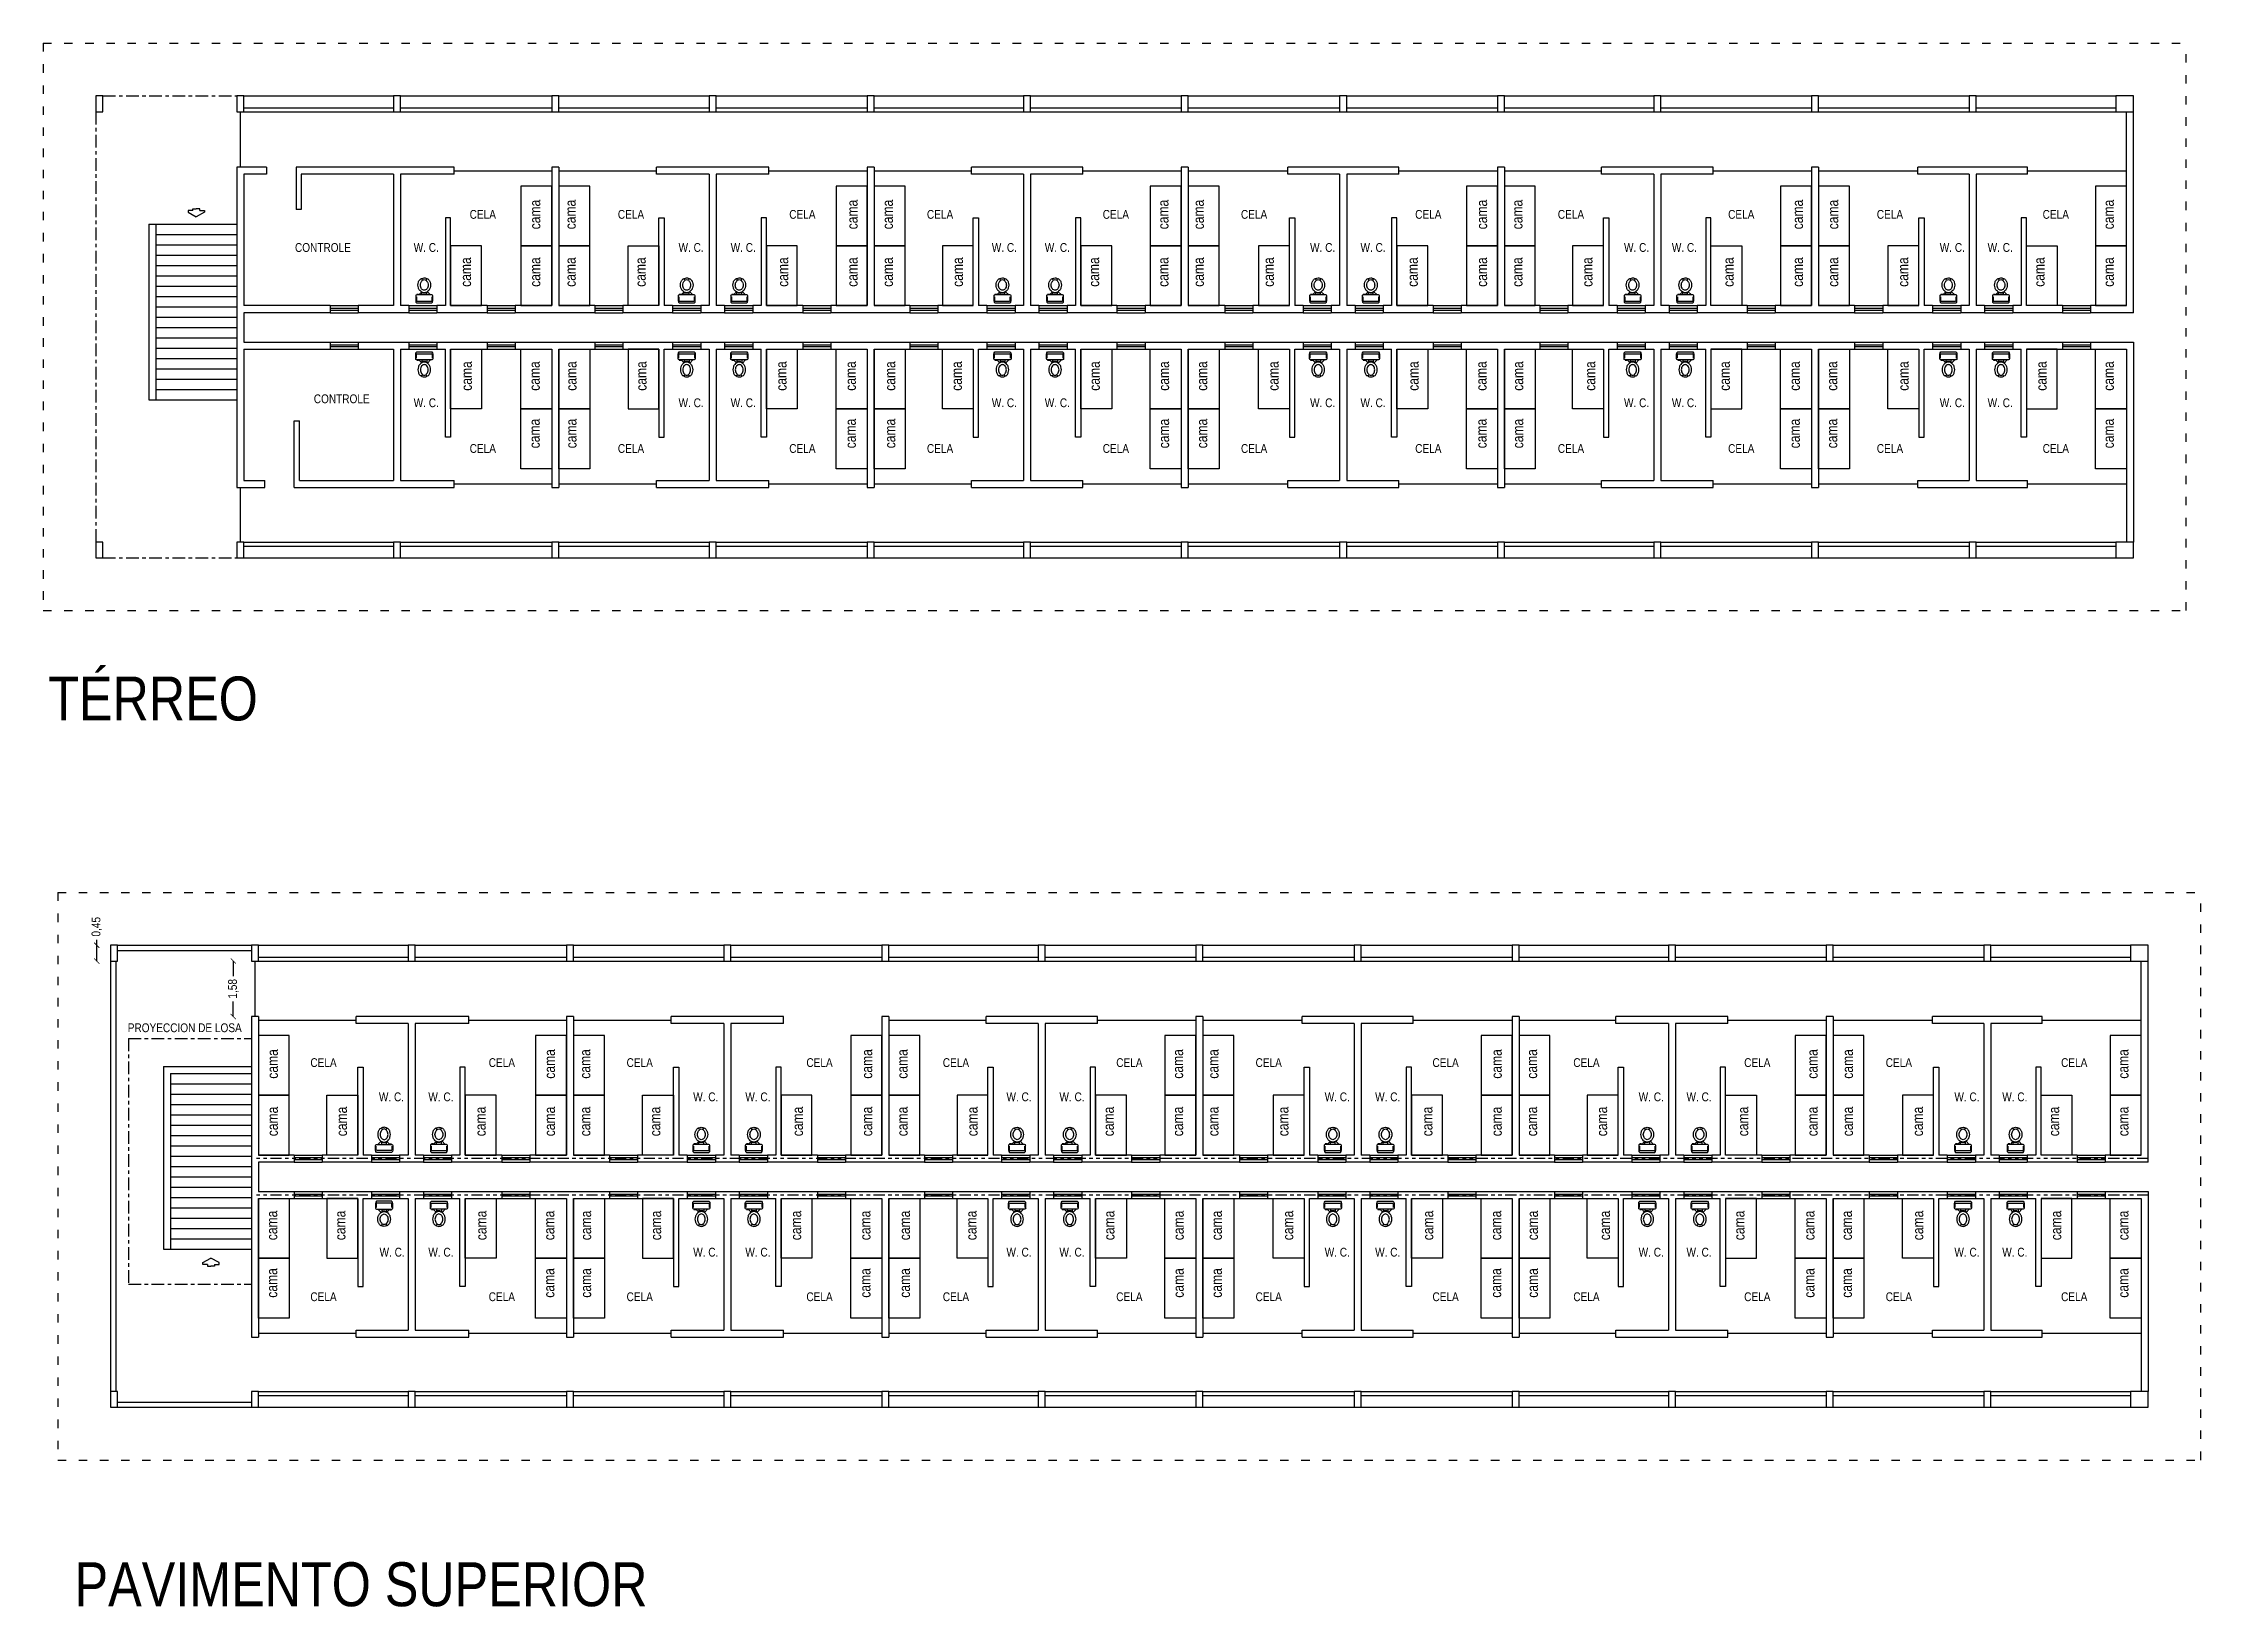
# Model space of a CAD drawing. Header units: millimetres. Extents: x 142.3 to 203.7, y 178.6 to 223.1.
import ezdxf

# ---------------------------------------------------------------- set-up
doc = ezdxf.new("R2010")
doc.units = ezdxf.units.MM
doc.header["$LTSCALE"] = 0.01
for name, pattern in [('ACAD_ISO03W100', [30, 12, -18]), ('ACAD_ISO10W100', [18, 12, -3, 0, -3]), ('PHANTOM', [63.5, 31.75, -6.35, 6.35, -6.35, 6.35, -6.35])]:
    doc.linetypes.add(name, pattern=pattern)
for name, color, linetype in [('AUXILIAR', 7, 'Continuous'), ('COLUMNAS', 6, 'Continuous'), ('COTAS', 1, 'Continuous'), ('EJES', 8, 'PHANTOM'), ('MURETE', 2, 'Continuous'), ('MUROS', 5, 'Continuous'), ('PROY. LOSA', 7, 'ACAD_ISO10W100'), ('REJAS', 3, 'ZIGZAG'), ('TEXTO', 2, 'Continuous'), ('VENTANAS', 7, 'Continuous')]:
    doc.layers.add(name, color=color, linetype=linetype)
doc.styles.add('style1', font='', dxfattribs={"height": 0.25})
doc.styles.get('style1').set_extended_font_data('Abadi MT Condensed Light')
doc.linetypes.add('ZIGZAG', pattern='A,0.00254,-5.08,[131,ltypeshp.shx,S=5.08,R=0,X=-5.08,Y=0],-10.16,[131,ltypeshp.shx,S=5.08,R=180,X=5.08,Y=0],-5.08', length=20.32254)
doc.dimstyles.new('ISO-25', dxfattribs={"dimtxt": 0.25, "dimasz": 0.15, "dimexe": 0, "dimexo": 2, "dimgap": 0.1, "dimtad": 0, "dimzin": 1, "dimtxsty": 'style1', "dimblk": 'ARCHTICK', "dimcen": 2.5, "dimse1": 1, "dimse2": 1, "dimadec": 0, "dimazin": 0, "dimtfac": 1, "dimtmove": 0, "dimatfit": 3, "dimfxl": 1, "dimarcsym": 0})

msp = doc.modelspace()

# ---------------------------------------------------------------- texts
at = {"layer": 'TEXTO', "style": 'style1'}
for s, height, p in [('CELA', 0.25, (154.393, 218.066)), ('CELA', 0.25, (158.611, 218.066)), ('CELA', 0.25, (163.491, 218.066)), ('CELA', 0.25, (167.41, 218.066)), ('CELA', 0.25, (172.415, 218.066)), ('CELA', 0.25, (176.35, 218.066)), ('CELA', 0.25, (181.31, 218.066)), ('CELA', 0.25, (185.371, 218.066)), ('CELA', 0.25, (190.219, 218.066)), ('CELA', 0.25, (194.452, 218.066)), ('CELA', 0.25, (199.174, 218.066)), ('CONTROLE', 0.25, (149.419, 217.123)), ('W. C.', 0.25, (152.799, 217.124)), ('W. C.', 0.25, (160.339, 217.124)), ('W. C.', 0.25, (161.823, 217.124)), ('W. C.', 0.25, (169.257, 217.124)), ('W. C.', 0.25, (170.765, 217.124)), ('W. C.', 0.25, (178.318, 217.124)), ('W. C.', 0.25, (179.753, 217.124)), ('W. C.', 0.25, (187.255, 217.124)), ('W. C.', 0.25, (188.617, 217.124)), ('W. C.', 0.25, (196.244, 217.124)), ('W. C.', 0.25, (197.607, 217.124)), ('CONTROLE', 0.25, (149.955, 212.817)), ('W. C.', 0.25, (152.799, 212.704)), ('W. C.', 0.25, (160.339, 212.704)), ('W. C.', 0.25, (161.823, 212.704)), ('W. C.', 0.25, (169.257, 212.704)), ('W. C.', 0.25, (170.765, 212.704)), ('W. C.', 0.25, (178.318, 212.704)), ('W. C.', 0.25, (179.753, 212.704)), ('W. C.', 0.25, (187.255, 212.704)), ('W. C.', 0.25, (188.617, 212.704)), ('W. C.', 0.25, (196.244, 212.704)), ('W. C.', 0.25, (197.607, 212.704)), ('CELA', 0.25, (154.393, 211.403)), ('CELA', 0.25, (158.611, 211.403)), ('CELA', 0.25, (163.491, 211.403)), ('CELA', 0.25, (167.41, 211.403)), ('CELA', 0.25, (172.415, 211.403)), ('CELA', 0.25, (176.35, 211.403)), ('CELA', 0.25, (181.31, 211.403)), ('CELA', 0.25, (185.371, 211.403)), ('CELA', 0.25, (190.219, 211.403)), ('CELA', 0.25, (194.452, 211.403)), ('CELA', 0.25, (199.174, 211.403)), ('TÉRREO', 1.25, (142.396, 203.788)), ('PROYECCION DE LOSA', 0.25, (144.658, 194.917)), ('CELA', 0.25, (149.858, 193.925)), ('CELA', 0.25, (154.935, 193.925)), ('CELA', 0.25, (158.86, 193.925)), ('CELA', 0.25, (163.979, 193.925)), ('CELA', 0.25, (167.862, 193.925)), ('CELA', 0.25, (172.8, 193.925)), ('CELA', 0.25, (176.767, 193.925)), ('CELA', 0.25, (181.802, 193.925)), ('CELA', 0.25, (185.812, 193.925)), ('CELA', 0.25, (190.676, 193.925)), ('CELA', 0.25, (194.706, 193.925)), ('CELA', 0.25, (199.698, 193.925)), ('W. C.', 0.25, (151.808, 192.951)), ('W. C.', 0.25, (153.216, 192.951)), ('W. C.', 0.25, (160.756, 192.951)), ('W. C.', 0.25, (162.24, 192.951)), ('W. C.', 0.25, (169.674, 192.951)), ('W. C.', 0.25, (171.182, 192.951)), ('W. C.', 0.25, (178.734, 192.951)), ('W. C.', 0.25, (180.17, 192.951)), ('W. C.', 0.25, (187.672, 192.951)), ('W. C.', 0.25, (189.034, 192.951)), ('W. C.', 0.25, (196.661, 192.951)), ('W. C.', 0.25, (198.023, 192.951)), ('W. C.', 0.25, (151.827, 188.53)), ('W. C.', 0.25, (153.216, 188.53)), ('W. C.', 0.25, (160.756, 188.53)), ('W. C.', 0.25, (162.24, 188.53)), ('W. C.', 0.25, (169.674, 188.53)), ('W. C.', 0.25, (171.182, 188.53)), ('W. C.', 0.25, (178.734, 188.53)), ('W. C.', 0.25, (180.17, 188.53)), ('W. C.', 0.25, (187.672, 188.53)), ('W. C.', 0.25, (189.034, 188.53)), ('W. C.', 0.25, (196.661, 188.53)), ('W. C.', 0.25, (198.023, 188.53)), ('CELA', 0.25, (149.858, 187.262)), ('CELA', 0.25, (154.935, 187.262)), ('CELA', 0.25, (158.86, 187.262)), ('CELA', 0.25, (163.979, 187.262)), ('CELA', 0.25, (167.862, 187.262)), ('CELA', 0.25, (172.8, 187.262)), ('CELA', 0.25, (176.767, 187.262)), ('CELA', 0.25, (181.802, 187.262)), ('CELA', 0.25, (185.812, 187.262)), ('CELA', 0.25, (190.676, 187.262)), ('CELA', 0.25, (194.706, 187.262)), ('CELA', 0.25, (199.698, 187.262)), ('PAVIMENTO SUPERIOR', 1.25, (143.146, 178.579))]:
    msp.add_text(s, height=height, dxfattribs=at).set_placement(p)
for p in [(156.404, 217.766), (157.411, 217.766), (165.436, 217.766), (166.442, 217.766), (174.286, 217.766), (175.293, 217.766), (183.357, 217.766), (184.364, 217.766), (192.35, 217.766), (193.356, 217.766), (201.199, 217.766), (154.431, 216.129), (156.404, 216.129), (157.411, 216.129), (159.404, 216.129), (163.462, 216.129), (165.436, 216.129), (166.442, 216.129), (168.435, 216.129), (172.313, 216.129), (174.286, 216.129), (175.293, 216.129), (177.286, 216.129), (181.384, 216.129), (183.357, 216.129), (184.364, 216.129), (186.357, 216.129), (190.377, 216.129), (192.35, 216.129), (193.356, 216.129), (195.349, 216.129), (199.226, 216.129), (201.199, 216.129), (154.453, 213.17), (156.387, 213.17), (157.433, 213.17), (159.426, 213.17), (163.412, 213.17), (165.385, 213.17), (166.51, 213.17), (168.404, 213.17), (172.331, 213.17), (174.304, 213.17), (175.389, 213.17), (177.422, 213.17), (181.408, 213.17), (183.341, 213.17), (184.387, 213.17), (186.439, 213.17), (190.267, 213.17), (192.26, 213.17), (193.326, 213.17), (195.358, 213.17), (199.285, 213.17), (201.199, 213.17), (156.387, 211.533), (157.433, 211.533), (165.385, 211.533), (166.51, 211.533), (174.304, 211.533), (175.389, 211.533), (183.341, 211.533), (184.387, 211.533), (192.26, 211.533), (193.326, 211.533), (201.199, 211.533), (148.931, 193.592), (156.821, 193.592), (157.827, 193.592), (165.852, 193.592), (166.859, 193.592), (174.703, 193.592), (175.71, 193.592), (183.774, 193.592), (184.781, 193.592), (192.767, 193.592), (193.773, 193.592), (201.616, 193.592), (148.931, 191.955), (150.898, 191.955), (154.848, 191.955), (156.821, 191.955), (157.827, 191.955), (159.82, 191.955), (163.879, 191.955), (165.852, 191.955), (166.859, 191.955), (168.852, 191.955), (172.73, 191.955), (174.703, 191.955), (175.71, 191.955), (177.702, 191.955), (181.801, 191.955), (183.774, 191.955), (184.781, 191.955), (186.774, 191.955), (190.793, 191.955), (192.767, 191.955), (193.773, 191.955), (195.766, 191.955), (199.643, 191.955), (201.616, 191.955), (148.914, 188.996), (150.855, 188.996), (154.87, 188.996), (156.804, 188.996), (157.85, 188.996), (159.843, 188.996), (163.829, 188.996), (165.802, 188.996), (166.927, 188.996), (168.821, 188.996), (172.748, 188.996), (174.721, 188.996), (175.806, 188.996), (177.839, 188.996), (181.825, 188.996), (183.758, 188.996), (184.804, 188.996), (186.856, 188.996), (190.684, 188.996), (192.677, 188.996), (193.743, 188.996), (195.775, 188.996), (199.702, 188.996), (201.616, 188.996), (148.914, 187.359), (156.804, 187.359), (157.85, 187.359), (165.802, 187.359), (166.927, 187.359), (174.721, 187.359), (175.806, 187.359), (183.758, 187.359), (184.804, 187.359), (192.677, 187.359), (193.743, 187.359), (201.616, 187.359)]:
    msp.add_text('cama', height=0.3, rotation=90, dxfattribs=at).set_placement(p)

# ---------------------------------------------------------------- blocks, each defined once
blk = doc.blocks.new('WC')
at = {"layer": 'AUXILIAR', "color": 0}
for p, q in [((-0.313, 0.207), (-0.313, 0.07)), ((-0.293, 0.198), (-0.293, 0.09)), ((0.147, 0.268), (-0.284, 0.268)), ((-0.284, 0.041), (0.147, 0.041)), ((0.137, 0.217), (-0.274, 0.217)), ((-0.248, 0.041), (-0.156, -0.052)), ((-0.149, 0.041), (-0.137, 0.029)), ((-0.137, 0.041), (-0.137, -0.041)), ((0, 0.041), (0, -0.041)), ((0.091, 0.041), (0.006, -0.044)), ((0.092, 0.027), (0.146, 0.027)), ((0.156, 0.09), (0.156, 0.198)), ((0.176, 0.07), (0.176, 0.207)), ((-0.108, -0.008), (-0.029, -0.008)), ((-0.068, -0.008), (-0.068, -0.022)), ((0.001, -0.355), (-0.002, -0.358))]:
    blk.add_line(p, q, dxfattribs=at)
for points in [[(-0.178, -0.412, -0.039981), (-0.198, -0.39, -0.089732), (-0.236, -0.322, -0.081458), (-0.249, -0.24, -0.081458), (-0.236, -0.158, -0.089732), (-0.198, -0.09, -0.204334), (-0.068, -0.022, -0.099185)], [(-0.134, -0.359, -0.035206), (-0.145, -0.347, -0.089732), (-0.171, -0.3, -0.081458), (-0.181, -0.24, -0.081458), (-0.171, -0.18, -0.089732), (-0.145, -0.133, -0.104601), (-0.107, -0.103, -0.118253), (-0.068, -0.093, -0.118253)], [(0.018, -0.417, -0.035601), (-0.003, -0.43, -0.118253), (-0.068, -0.445, -0.154912), (-0.151, -0.419, -0.104601)], [(-0.013, -0.379, -0.028959), (-0.026, -0.386, -0.118253), (-0.068, -0.397, -0.118253), (-0.111, -0.386, -0.023213), (-0.122, -0.38, -0.089732)], [(-0.068, -0.022, -0.204334), (0.061, -0.09, -0.089732), (0.099, -0.158, -0.081458), (0.112, -0.24, -0.081458), (0.099, -0.322, -0.089732), (0.061, -0.39, -0.038067), (0.042, -0.411, -0.007959)], [(-0.068, -0.093, -0.118253), (-0.03, -0.103, -0.104601), (0.008, -0.133, -0.089732), (0.034, -0.18, -0.081458), (0.044, -0.24, -0.081458), (0.034, -0.3, -0.089732), (0.008, -0.347, -0.023109), (0.001, -0.355, -0.118253)]]:
    blk.add_lwpolyline(points, format="xyb", dxfattribs=at)
for centre, radius, start, end in [((-0.243, 0.211), 0.07, 125.41763, 182.80509), ((-0.284, 0.07), 0.0293, 180, 270), ((-0.274, 0.198), 0.0196, 90, 180), ((0.137, 0.198), 0.0196, 360, 90), ((0.106, 0.211), 0.07, 357.19491, 54.58237), ((0.147, 0.07), 0.0293, 270, 0), ((-0.156, -0.385), 0.0342, 230.18326, 50.18326), ((-0.145, -0.004), 0.038, 282.88905, 354.06249), ((0.042, 0.026), 0.0793, 205.32836, 237.7201), ((0.021, -0.383), 0.0342, 133.05074, 306.26467)]:
    blk.add_arc(centre, radius, start, end, dxfattribs=at)
blk = doc.blocks.new('_ArchTick')
at = {"layer": 'COTAS', "color": 0, "const_width": 0.15}
blk.add_lwpolyline([(-0.5, -0.5), (0.5, 0.5)], dxfattribs=at)
blk = doc.blocks.new('*D2')
at = {"layer": 'COTAS', "color": 0, "lineweight": -2}
for p, q in [((147.664, 196.94), (147.664, 196.512)), ((147.664, 195.36), (147.664, 195.787))]:
    blk.add_line(p, q, dxfattribs=at)
at = {"layer": 'Defpoints', "color": 0}
for p in [(148.177, 196.94), (147.664, 195.36), (148.177, 195.36)]:
    blk.add_point(p, dxfattribs=at)
at = {"layer": 'COTAS', "color": 0, "lineweight": -2, "xscale": 0.15, "yscale": 0.15, "zscale": 0.15}
for p, rotation in [((147.664, 196.94), 90), ((147.664, 195.36), 270)]:
    blk.add_blockref('_ArchTick', p, dxfattribs=dict(at, rotation=rotation))
at = {"layer": 'COTAS', "color": 0, "insert": (147.664, 196.15), "char_height": 0.25, "attachment_point": 5, "rotation": 90, "style": 'style1'}
blk.add_mtext('1,58', dxfattribs=at)
blk = doc.blocks.new('*D3')
at = {"layer": 'COTAS', "color": 0, "lineweight": -2}
for p, q in [((143.777, 197.39), (143.777, 197.54)), ((143.777, 196.94), (143.777, 197.39))]:
    blk.add_line(p, q, dxfattribs=at)
at = {"layer": 'Defpoints', "color": 0}
for p in [(143.777, 197.39), (144.167, 197.39), (144.167, 196.94)]:
    blk.add_point(p, dxfattribs=at)
at = {"layer": 'COTAS', "color": 0, "lineweight": -2, "xscale": 0.15, "yscale": 0.15, "zscale": 0.15}
for p, rotation in [((143.777, 197.39), 90), ((143.777, 196.94), 270)]:
    blk.add_blockref('_ArchTick', p, dxfattribs=dict(at, rotation=rotation))
at = {"layer": 'COTAS', "color": 0, "insert": (143.777, 197.916), "char_height": 0.25, "attachment_point": 5, "rotation": 90, "style": 'style1'}
blk.add_mtext('0,45', dxfattribs=at)

# ---------------------------------------------------------------- dimensions: what is measured, and where the dimension line sits
at = {"layer": 'COTAS'}
for p1, p2, distance, picture, middle in [((144.167, 196.94), (144.167, 197.39), 0.39, '*D3', (143.777, 197.916)), ((148.177, 196.94), (148.177, 195.36), -0.513, '*D2', (147.664, 196.15))]:
    dim = msp.add_aligned_dim(p1=p1, p2=p2, distance=distance, dimstyle='ISO-25', dxfattribs=at)
    dim.commit()
    dim.dimension.update_dxf_attribs({"geometry": picture, "text_midpoint": middle})

# ---------------------------------------------------------------- linework, layer by layer
at = {"layer": 'AUXILIAR', "linetype": 'ACAD_ISO03W100', "ltscale": 2}
for p, q in [((142.25, 223.063), (142.25, 206.913)), ((142.25, 223.063), (203.26, 223.063)), ((203.26, 206.913), (203.26, 223.063)), ((142.25, 206.913), (203.26, 206.913)), ((142.667, 198.89), (142.667, 182.74)), ((142.667, 198.89), (203.677, 198.89)), ((203.677, 182.74), (203.677, 198.89)), ((142.667, 182.74), (203.677, 182.74))]:
    msp.add_line(p, q, dxfattribs=at)
at = {"layer": 'AUXILIAR'}
for p, q in [((146.51, 218.303), (146.378, 218.303)), ((146.378, 218.303), (146.378, 218.251)), ((146.378, 218.251), (146.61, 218.124)), ((146.51, 218.303), (146.51, 218.351)), ((146.51, 218.351), (146.61, 218.351)), ((146.71, 218.351), (146.61, 218.351)), ((146.843, 218.251), (146.61, 218.124)), ((146.71, 218.303), (146.71, 218.351)), ((146.71, 218.303), (146.843, 218.303)), ((146.843, 218.303), (146.843, 218.251)), ((145.46, 217.913), (147.76, 217.913)), ((145.46, 217.619), (147.76, 217.619)), ((145.46, 217.325), (147.76, 217.325)), ((145.46, 217.031), (147.76, 217.031)), ((145.46, 216.737), (147.76, 216.737)), ((145.46, 216.443), (147.76, 216.443)), ((145.46, 216.148), (147.76, 216.148)), ((145.46, 215.854), (147.76, 215.854)), ((145.46, 215.56), (147.76, 215.56)), ((145.46, 215.266), (147.76, 215.266)), ((145.46, 214.972), (147.76, 214.972)), ((145.46, 214.678), (147.76, 214.678)), ((145.46, 214.384), (147.76, 214.384)), ((145.46, 214.09), (147.76, 214.09)), ((145.46, 213.796), (147.76, 213.796)), ((145.46, 213.501), (147.76, 213.501)), ((145.46, 213.207), (147.76, 213.207)), ((145.46, 212.913), (147.76, 212.913)), ((145.877, 193.446), (148.177, 193.446)), ((145.877, 193.152), (148.177, 193.152)), ((145.877, 192.857), (148.177, 192.857)), ((145.877, 192.563), (148.177, 192.563)), ((145.877, 192.269), (148.177, 192.269)), ((145.877, 191.975), (148.177, 191.975)), ((145.877, 191.681), (148.177, 191.681)), ((145.877, 191.387), (148.177, 191.387)), ((145.877, 191.093), (148.177, 191.093)), ((145.877, 190.799), (148.177, 190.799)), ((145.877, 190.505), (148.177, 190.505)), ((145.877, 190.21), (148.177, 190.21)), ((145.877, 189.916), (148.177, 189.916)), ((145.877, 189.622), (148.177, 189.622)), ((145.877, 189.328), (148.177, 189.328)), ((145.877, 189.034), (148.177, 189.034)), ((145.877, 188.74), (148.177, 188.74)), ((146.794, 188.357), (147.027, 188.484)), ((146.794, 188.305), (146.794, 188.357)), ((146.927, 188.305), (146.794, 188.305)), ((146.927, 188.305), (146.927, 188.256)), ((146.927, 188.256), (147.027, 188.256)), ((147.26, 188.357), (147.027, 188.484)), ((147.127, 188.256), (147.027, 188.256)), ((147.127, 188.305), (147.26, 188.305)), ((147.127, 188.305), (147.127, 188.256)), ((147.26, 188.305), (147.26, 188.357))]:
    msp.add_line(p, q, dxfattribs=at)
for points in [[(155.85, 217.293), (156.73, 217.293), (156.73, 218.993), (155.85, 218.993)], [(156.93, 217.293), (157.81, 217.293), (157.81, 218.993), (156.93, 218.993)], [(164.83, 217.293), (165.71, 217.293), (165.71, 218.993), (164.83, 218.993)], [(165.91, 217.293), (166.79, 217.293), (166.79, 218.993), (165.91, 218.993)], [(173.77, 217.293), (174.65, 217.293), (174.65, 218.993), (173.77, 218.993)], [(174.85, 217.293), (175.73, 217.293), (175.73, 218.993), (174.85, 218.993)], [(182.77, 217.293), (183.65, 217.293), (183.65, 218.993), (182.77, 218.993)], [(183.85, 217.293), (184.73, 217.293), (184.73, 218.993), (183.85, 218.993)], [(191.71, 217.293), (192.59, 217.293), (192.59, 218.993), (191.71, 218.993)], [(192.79, 217.293), (193.67, 217.293), (193.67, 218.993), (192.79, 218.993)], [(200.68, 217.293), (201.56, 217.293), (201.56, 218.993), (200.68, 218.993)], [(153.85, 215.593), (154.73, 215.593), (154.73, 217.293), (153.85, 217.293)], [(155.85, 215.593), (156.73, 215.593), (156.73, 217.293), (155.85, 217.293)], [(156.93, 215.593), (157.81, 215.593), (157.81, 217.293), (156.93, 217.293)], [(159.78, 215.593), (158.9, 215.593), (158.9, 217.293), (159.78, 217.293)], [(162.84, 215.593), (163.72, 215.593), (163.72, 217.293), (162.84, 217.293)], [(164.83, 215.593), (165.71, 215.593), (165.71, 217.293), (164.83, 217.293)], [(165.91, 215.593), (166.79, 215.593), (166.79, 217.293), (165.91, 217.293)], [(167.85, 215.593), (168.73, 215.593), (168.73, 217.293), (167.85, 217.293)], [(171.79, 215.593), (172.67, 215.593), (172.67, 217.293), (171.79, 217.293)], [(173.77, 215.593), (174.65, 215.593), (174.65, 217.293), (173.77, 217.293)], [(174.85, 215.593), (175.73, 215.593), (175.73, 217.293), (174.85, 217.293)], [(176.85, 215.593), (177.73, 215.593), (177.73, 217.293), (176.85, 217.293)], [(180.79, 215.593), (181.67, 215.593), (181.67, 217.293), (180.79, 217.293)], [(182.77, 215.593), (183.65, 215.593), (183.65, 217.293), (182.77, 217.293)], [(183.85, 215.593), (184.73, 215.593), (184.73, 217.293), (183.85, 217.293)], [(185.79, 215.593), (186.67, 215.593), (186.67, 217.293), (185.79, 217.293)], [(190.61, 215.593), (189.73, 215.593), (189.73, 217.293), (190.61, 217.293)], [(191.71, 215.593), (192.59, 215.593), (192.59, 217.293), (191.71, 217.293)], [(192.79, 215.593), (193.67, 215.593), (193.67, 217.293), (192.79, 217.293)], [(194.77, 215.593), (195.65, 215.593), (195.65, 217.293), (194.77, 217.293)], [(199.59, 215.593), (198.71, 215.593), (198.71, 217.293), (199.59, 217.293)], [(200.68, 215.593), (201.56, 215.593), (201.56, 217.293), (200.68, 217.293)], [(153.85, 214.353), (154.73, 214.353), (154.73, 212.653), (153.85, 212.653)], [(155.85, 214.353), (156.73, 214.353), (156.73, 212.653), (155.85, 212.653)], [(156.93, 214.353), (157.81, 214.353), (157.81, 212.653), (156.93, 212.653)], [(159.78, 214.353), (158.9, 214.353), (158.9, 212.653), (159.78, 212.653)], [(162.84, 214.353), (163.72, 214.353), (163.72, 212.653), (162.84, 212.653)], [(164.83, 214.353), (165.71, 214.353), (165.71, 212.653), (164.83, 212.653)], [(165.91, 214.353), (166.79, 214.353), (166.79, 212.653), (165.91, 212.653)], [(167.85, 214.353), (168.73, 214.353), (168.73, 212.653), (167.85, 212.653)], [(171.79, 214.353), (172.67, 214.353), (172.67, 212.653), (171.79, 212.653)], [(173.77, 214.353), (174.65, 214.353), (174.65, 212.653), (173.77, 212.653)], [(174.85, 214.353), (175.73, 214.353), (175.73, 212.653), (174.85, 212.653)], [(176.85, 214.353), (177.73, 214.353), (177.73, 212.653), (176.85, 212.653)], [(180.79, 214.353), (181.67, 214.353), (181.67, 212.653), (180.79, 212.653)], [(182.77, 214.353), (183.65, 214.353), (183.65, 212.653), (182.77, 212.653)], [(183.85, 214.353), (184.73, 214.353), (184.73, 212.653), (183.85, 212.653)], [(185.79, 214.353), (186.67, 214.353), (186.67, 212.653), (185.79, 212.653)], [(190.61, 214.353), (189.73, 214.353), (189.73, 212.653), (190.61, 212.653)], [(191.71, 214.353), (192.59, 214.353), (192.59, 212.653), (191.71, 212.653)], [(192.79, 214.353), (193.67, 214.353), (193.67, 212.653), (192.79, 212.653)], [(194.77, 214.353), (195.65, 214.353), (195.65, 212.653), (194.77, 212.653)], [(199.59, 214.353), (198.71, 214.353), (198.71, 212.653), (199.59, 212.653)], [(200.68, 214.353), (201.56, 214.353), (201.56, 212.653), (200.68, 212.653)], [(155.85, 212.653), (156.73, 212.653), (156.73, 210.953), (155.85, 210.953)], [(156.93, 212.653), (157.81, 212.653), (157.81, 210.953), (156.93, 210.953)], [(164.83, 212.653), (165.71, 212.653), (165.71, 210.953), (164.83, 210.953)], [(165.91, 212.653), (166.79, 212.653), (166.79, 210.953), (165.91, 210.953)], [(173.77, 212.653), (174.65, 212.653), (174.65, 210.953), (173.77, 210.953)], [(174.85, 212.653), (175.73, 212.653), (175.73, 210.953), (174.85, 210.953)], [(182.77, 212.653), (183.65, 212.653), (183.65, 210.953), (182.77, 210.953)], [(183.85, 212.653), (184.73, 212.653), (184.73, 210.953), (183.85, 210.953)], [(191.71, 212.653), (192.59, 212.653), (192.59, 210.953), (191.71, 210.953)], [(192.79, 212.653), (193.67, 212.653), (193.67, 210.953), (192.79, 210.953)], [(200.68, 212.653), (201.56, 212.653), (201.56, 210.953), (200.68, 210.953)], [(148.377, 193.12), (149.257, 193.12), (149.257, 194.82), (148.377, 194.82)], [(156.267, 193.12), (157.147, 193.12), (157.147, 194.82), (156.267, 194.82)], [(157.347, 193.12), (158.227, 193.12), (158.227, 194.82), (157.347, 194.82)], [(165.247, 193.12), (166.127, 193.12), (166.127, 194.82), (165.247, 194.82)], [(166.327, 193.12), (167.207, 193.12), (167.207, 194.82), (166.327, 194.82)], [(174.187, 193.12), (175.067, 193.12), (175.067, 194.82), (174.187, 194.82)], [(175.267, 193.12), (176.147, 193.12), (176.147, 194.82), (175.267, 194.82)], [(183.187, 193.12), (184.067, 193.12), (184.067, 194.82), (183.187, 194.82)], [(184.267, 193.12), (185.147, 193.12), (185.147, 194.82), (184.267, 194.82)], [(192.127, 193.12), (193.007, 193.12), (193.007, 194.82), (192.127, 194.82)], [(193.207, 193.12), (194.087, 193.12), (194.087, 194.82), (193.207, 194.82)], [(201.097, 193.12), (201.977, 193.12), (201.977, 194.82), (201.097, 194.82)], [(148.377, 191.42), (149.257, 191.42), (149.257, 193.12), (148.377, 193.12)], [(151.207, 191.42), (150.327, 191.42), (150.327, 193.12), (151.207, 193.12)], [(154.267, 191.42), (155.147, 191.42), (155.147, 193.12), (154.267, 193.12)], [(156.267, 191.42), (157.147, 191.42), (157.147, 193.12), (156.267, 193.12)], [(157.347, 191.42), (158.227, 191.42), (158.227, 193.12), (157.347, 193.12)], [(160.197, 191.42), (159.317, 191.42), (159.317, 193.12), (160.197, 193.12)], [(163.257, 191.42), (164.137, 191.42), (164.137, 193.12), (163.257, 193.12)], [(165.247, 191.42), (166.127, 191.42), (166.127, 193.12), (165.247, 193.12)], [(166.327, 191.42), (167.207, 191.42), (167.207, 193.12), (166.327, 193.12)], [(168.267, 191.42), (169.147, 191.42), (169.147, 193.12), (168.267, 193.12)], [(172.207, 191.42), (173.087, 191.42), (173.087, 193.12), (172.207, 193.12)], [(174.187, 191.42), (175.067, 191.42), (175.067, 193.12), (174.187, 193.12)], [(175.267, 191.42), (176.147, 191.42), (176.147, 193.12), (175.267, 193.12)], [(177.267, 191.42), (178.147, 191.42), (178.147, 193.12), (177.267, 193.12)], [(181.207, 191.42), (182.087, 191.42), (182.087, 193.12), (181.207, 193.12)], [(183.187, 191.42), (184.067, 191.42), (184.067, 193.12), (183.187, 193.12)], [(184.267, 191.42), (185.147, 191.42), (185.147, 193.12), (184.267, 193.12)], [(186.207, 191.42), (187.087, 191.42), (187.087, 193.12), (186.207, 193.12)], [(191.027, 191.42), (190.147, 191.42), (190.147, 193.12), (191.027, 193.12)], [(192.127, 191.42), (193.007, 191.42), (193.007, 193.12), (192.127, 193.12)], [(193.207, 191.42), (194.087, 191.42), (194.087, 193.12), (193.207, 193.12)], [(195.187, 191.42), (196.067, 191.42), (196.067, 193.12), (195.187, 193.12)], [(200.007, 191.42), (199.127, 191.42), (199.127, 193.12), (200.007, 193.12)], [(201.097, 191.42), (201.977, 191.42), (201.977, 193.12), (201.097, 193.12)], [(148.377, 190.18), (149.257, 190.18), (149.257, 188.48), (148.377, 188.48)], [(151.207, 190.18), (150.327, 190.18), (150.327, 188.48), (151.207, 188.48)], [(154.267, 190.18), (155.147, 190.18), (155.147, 188.48), (154.267, 188.48)], [(156.267, 190.18), (157.147, 190.18), (157.147, 188.48), (156.267, 188.48)], [(157.347, 190.18), (158.227, 190.18), (158.227, 188.48), (157.347, 188.48)], [(160.197, 190.18), (159.317, 190.18), (159.317, 188.48), (160.197, 188.48)], [(163.257, 190.18), (164.137, 190.18), (164.137, 188.48), (163.257, 188.48)], [(165.247, 190.18), (166.127, 190.18), (166.127, 188.48), (165.247, 188.48)], [(166.327, 190.18), (167.207, 190.18), (167.207, 188.48), (166.327, 188.48)], [(168.267, 190.18), (169.147, 190.18), (169.147, 188.48), (168.267, 188.48)], [(172.207, 190.18), (173.087, 190.18), (173.087, 188.48), (172.207, 188.48)], [(174.187, 190.18), (175.067, 190.18), (175.067, 188.48), (174.187, 188.48)], [(175.267, 190.18), (176.147, 190.18), (176.147, 188.48), (175.267, 188.48)], [(177.267, 190.18), (178.147, 190.18), (178.147, 188.48), (177.267, 188.48)], [(181.207, 190.18), (182.087, 190.18), (182.087, 188.48), (181.207, 188.48)], [(183.187, 190.18), (184.067, 190.18), (184.067, 188.48), (183.187, 188.48)], [(184.267, 190.18), (185.147, 190.18), (185.147, 188.48), (184.267, 188.48)], [(186.207, 190.18), (187.087, 190.18), (187.087, 188.48), (186.207, 188.48)], [(191.027, 190.18), (190.147, 190.18), (190.147, 188.48), (191.027, 188.48)], [(192.127, 190.18), (193.007, 190.18), (193.007, 188.48), (192.127, 188.48)], [(193.207, 190.18), (194.087, 190.18), (194.087, 188.48), (193.207, 188.48)], [(195.187, 190.18), (196.067, 190.18), (196.067, 188.48), (195.187, 188.48)], [(200.007, 190.18), (199.127, 190.18), (199.127, 188.48), (200.007, 188.48)], [(201.097, 190.18), (201.977, 190.18), (201.977, 188.48), (201.097, 188.48)], [(148.377, 188.48), (149.257, 188.48), (149.257, 186.78), (148.377, 186.78)], [(156.267, 188.48), (157.147, 188.48), (157.147, 186.78), (156.267, 186.78)], [(157.347, 188.48), (158.227, 188.48), (158.227, 186.78), (157.347, 186.78)], [(165.247, 188.48), (166.127, 188.48), (166.127, 186.78), (165.247, 186.78)], [(166.327, 188.48), (167.207, 188.48), (167.207, 186.78), (166.327, 186.78)], [(174.187, 188.48), (175.067, 188.48), (175.067, 186.78), (174.187, 186.78)], [(175.267, 188.48), (176.147, 188.48), (176.147, 186.78), (175.267, 186.78)], [(183.187, 188.48), (184.067, 188.48), (184.067, 186.78), (183.187, 186.78)], [(184.267, 188.48), (185.147, 188.48), (185.147, 186.78), (184.267, 186.78)], [(192.127, 188.48), (193.007, 188.48), (193.007, 186.78), (192.127, 186.78)], [(193.207, 188.48), (194.087, 188.48), (194.087, 186.78), (193.207, 186.78)], [(201.097, 188.48), (201.977, 188.48), (201.977, 186.78), (201.097, 186.78)]]:
    msp.add_lwpolyline(points, close=True, dxfattribs=at)
at = {"layer": 'COLUMNAS'}
for points in [[(143.75, 221.113), (143.95, 221.113), (143.95, 221.563), (143.75, 221.563)], [(147.76, 221.113), (147.96, 221.113), (147.96, 221.563), (147.76, 221.563)], [(152.22, 221.113), (152.42, 221.113), (152.42, 221.563), (152.22, 221.563)], [(156.73, 221.113), (156.93, 221.113), (156.93, 221.563), (156.73, 221.563)], [(161.21, 221.113), (161.41, 221.113), (161.41, 221.563), (161.21, 221.563)], [(165.71, 221.113), (165.91, 221.113), (165.91, 221.563), (165.71, 221.563)], [(170.16, 221.113), (170.36, 221.113), (170.36, 221.563), (170.16, 221.563)], [(174.65, 221.113), (174.85, 221.113), (174.85, 221.563), (174.65, 221.563)], [(179.16, 221.113), (179.36, 221.113), (179.36, 221.563), (179.16, 221.563)], [(183.65, 221.113), (183.85, 221.113), (183.85, 221.563), (183.65, 221.563)], [(188.1, 221.113), (188.3, 221.113), (188.3, 221.563), (188.1, 221.563)], [(192.59, 221.113), (192.79, 221.113), (192.79, 221.563), (192.59, 221.563)], [(197.08, 221.113), (197.28, 221.113), (197.28, 221.563), (197.08, 221.563)], [(201.26, 221.113), (201.76, 221.113), (201.76, 221.563), (201.26, 221.563)], [(143.75, 208.413), (143.95, 208.413), (143.95, 208.863), (143.75, 208.863)], [(147.76, 208.413), (147.96, 208.413), (147.96, 208.863), (147.76, 208.863)], [(152.22, 208.413), (152.42, 208.413), (152.42, 208.863), (152.22, 208.863)], [(156.73, 208.413), (156.93, 208.413), (156.93, 208.863), (156.73, 208.863)], [(161.21, 208.413), (161.41, 208.413), (161.41, 208.863), (161.21, 208.863)], [(165.71, 208.413), (165.91, 208.413), (165.91, 208.863), (165.71, 208.863)], [(170.16, 208.413), (170.36, 208.413), (170.36, 208.863), (170.16, 208.863)], [(174.65, 208.413), (174.85, 208.413), (174.85, 208.863), (174.65, 208.863)], [(179.16, 208.413), (179.36, 208.413), (179.36, 208.863), (179.16, 208.863)], [(183.65, 208.413), (183.85, 208.413), (183.85, 208.863), (183.65, 208.863)], [(188.1, 208.413), (188.3, 208.413), (188.3, 208.863), (188.1, 208.863)], [(192.59, 208.413), (192.79, 208.413), (192.79, 208.863), (192.59, 208.863)], [(197.08, 208.413), (197.28, 208.413), (197.28, 208.863), (197.08, 208.863)], [(201.26, 208.413), (201.76, 208.413), (201.76, 208.863), (201.26, 208.863)], [(144.167, 196.94), (144.367, 196.94), (144.367, 197.39), (144.167, 197.39)], [(148.177, 196.94), (148.377, 196.94), (148.377, 197.39), (148.177, 197.39)], [(152.637, 196.94), (152.837, 196.94), (152.837, 197.39), (152.637, 197.39)], [(157.147, 196.94), (157.347, 196.94), (157.347, 197.39), (157.147, 197.39)], [(161.627, 196.94), (161.827, 196.94), (161.827, 197.39), (161.627, 197.39)], [(166.127, 196.94), (166.327, 196.94), (166.327, 197.39), (166.127, 197.39)], [(170.577, 196.94), (170.777, 196.94), (170.777, 197.39), (170.577, 197.39)], [(175.067, 196.94), (175.267, 196.94), (175.267, 197.39), (175.067, 197.39)], [(179.577, 196.94), (179.777, 196.94), (179.777, 197.39), (179.577, 197.39)], [(184.067, 196.94), (184.267, 196.94), (184.267, 197.39), (184.067, 197.39)], [(188.517, 196.94), (188.717, 196.94), (188.717, 197.39), (188.517, 197.39)], [(193.007, 196.94), (193.207, 196.94), (193.207, 197.39), (193.007, 197.39)], [(197.497, 196.94), (197.697, 196.94), (197.697, 197.39), (197.497, 197.39)], [(201.677, 196.94), (202.177, 196.94), (202.177, 197.39), (201.677, 197.39)], [(144.167, 184.24), (144.367, 184.24), (144.367, 184.69), (144.167, 184.69)], [(148.177, 184.24), (148.377, 184.24), (148.377, 184.69), (148.177, 184.69)], [(152.637, 184.24), (152.837, 184.24), (152.837, 184.69), (152.637, 184.69)], [(157.147, 184.24), (157.347, 184.24), (157.347, 184.69), (157.147, 184.69)], [(161.627, 184.24), (161.827, 184.24), (161.827, 184.69), (161.627, 184.69)], [(166.127, 184.24), (166.327, 184.24), (166.327, 184.69), (166.127, 184.69)], [(170.577, 184.24), (170.777, 184.24), (170.777, 184.69), (170.577, 184.69)], [(175.067, 184.24), (175.267, 184.24), (175.267, 184.69), (175.067, 184.69)], [(179.577, 184.24), (179.777, 184.24), (179.777, 184.69), (179.577, 184.69)], [(184.067, 184.24), (184.267, 184.24), (184.267, 184.69), (184.067, 184.69)], [(188.517, 184.24), (188.717, 184.24), (188.717, 184.69), (188.517, 184.69)], [(193.007, 184.24), (193.207, 184.24), (193.207, 184.69), (193.007, 184.69)], [(197.497, 184.24), (197.697, 184.24), (197.697, 184.69), (197.497, 184.69)], [(201.677, 184.24), (202.177, 184.24), (202.177, 184.69), (201.677, 184.69)]]:
    msp.add_lwpolyline(points, close=True, dxfattribs=at)
at = {"layer": 'EJES'}
for p, q in [((202.177, 191.32), (148.277, 191.32)), ((202.177, 190.28), (148.277, 190.28))]:
    msp.add_line(p, q, dxfattribs=at)
at = {"layer": 'MURETE'}
for p, q in [((147.96, 221.563), (152.22, 221.563)), ((152.42, 221.563), (156.73, 221.563)), ((156.93, 221.563), (161.21, 221.563)), ((161.41, 221.563), (165.71, 221.563)), ((165.91, 221.563), (170.16, 221.563)), ((170.36, 221.563), (174.65, 221.563)), ((174.85, 221.563), (179.16, 221.563)), ((179.36, 221.563), (183.65, 221.563)), ((183.85, 221.563), (188.1, 221.563)), ((188.3, 221.563), (192.59, 221.563)), ((192.79, 221.563), (197.08, 221.563)), ((197.28, 221.563), (201.26, 221.563)), ((147.96, 221.113), (152.22, 221.113)), ((152.42, 221.113), (156.73, 221.113)), ((156.93, 221.113), (161.21, 221.113)), ((161.41, 221.113), (165.71, 221.113)), ((165.91, 221.113), (170.16, 221.113)), ((170.36, 221.113), (174.65, 221.113)), ((174.85, 221.113), (179.16, 221.113)), ((179.36, 221.113), (183.65, 221.113)), ((183.85, 221.113), (188.1, 221.113)), ((188.3, 221.113), (192.59, 221.113)), ((192.79, 221.113), (197.08, 221.113)), ((197.28, 221.113), (201.26, 221.113)), ((147.96, 208.863), (152.22, 208.863)), ((152.42, 208.863), (156.73, 208.863)), ((156.93, 208.863), (161.21, 208.863)), ((161.41, 208.863), (165.71, 208.863)), ((165.91, 208.863), (170.16, 208.863)), ((170.36, 208.863), (174.65, 208.863)), ((174.85, 208.863), (179.16, 208.863)), ((179.36, 208.863), (183.65, 208.863)), ((183.85, 208.863), (188.1, 208.863)), ((188.3, 208.863), (192.59, 208.863)), ((192.79, 208.863), (197.08, 208.863)), ((197.28, 208.863), (201.26, 208.863)), ((147.96, 208.413), (152.22, 208.413)), ((152.42, 208.413), (156.73, 208.413)), ((156.93, 208.413), (161.21, 208.413)), ((161.41, 208.413), (165.71, 208.413)), ((165.91, 208.413), (170.16, 208.413)), ((170.36, 208.413), (174.65, 208.413)), ((174.85, 208.413), (179.16, 208.413)), ((179.36, 208.413), (183.65, 208.413)), ((183.85, 208.413), (188.1, 208.413)), ((188.3, 208.413), (192.59, 208.413)), ((192.79, 208.413), (197.08, 208.413)), ((197.28, 208.413), (201.26, 208.413)), ((148.377, 197.39), (152.637, 197.39)), ((152.837, 197.39), (157.147, 197.39)), ((157.347, 197.39), (161.627, 197.39)), ((161.827, 197.39), (166.127, 197.39)), ((166.327, 197.39), (170.577, 197.39)), ((170.777, 197.39), (175.067, 197.39)), ((175.267, 197.39), (179.577, 197.39)), ((179.777, 197.39), (184.067, 197.39)), ((184.267, 197.39), (188.517, 197.39)), ((188.717, 197.39), (193.007, 197.39)), ((193.207, 197.39), (197.497, 197.39)), ((197.697, 197.39), (201.677, 197.39)), ((148.377, 196.94), (152.637, 196.94)), ((152.837, 196.94), (157.147, 196.94)), ((157.347, 196.94), (161.627, 196.94)), ((161.827, 196.94), (166.127, 196.94)), ((166.327, 196.94), (170.577, 196.94)), ((170.777, 196.94), (175.067, 196.94)), ((175.267, 196.94), (179.577, 196.94)), ((179.777, 196.94), (184.067, 196.94)), ((184.267, 196.94), (188.517, 196.94)), ((188.717, 196.94), (193.007, 196.94)), ((193.207, 196.94), (197.497, 196.94)), ((197.697, 196.94), (201.677, 196.94)), ((148.377, 184.69), (152.637, 184.69)), ((152.837, 184.69), (157.147, 184.69)), ((157.347, 184.69), (161.627, 184.69)), ((161.827, 184.69), (166.127, 184.69)), ((166.327, 184.69), (170.577, 184.69)), ((170.777, 184.69), (175.067, 184.69)), ((175.267, 184.69), (179.577, 184.69)), ((179.777, 184.69), (184.067, 184.69)), ((184.267, 184.69), (188.517, 184.69)), ((188.717, 184.69), (193.007, 184.69)), ((193.207, 184.69), (197.497, 184.69)), ((197.697, 184.69), (201.677, 184.69)), ((148.377, 184.24), (152.637, 184.24)), ((152.837, 184.24), (157.147, 184.24)), ((157.347, 184.24), (161.627, 184.24)), ((161.827, 184.24), (166.127, 184.24)), ((166.327, 184.24), (170.577, 184.24)), ((170.777, 184.24), (175.067, 184.24)), ((175.267, 184.24), (179.577, 184.24)), ((179.777, 184.24), (184.067, 184.24)), ((184.267, 184.24), (188.517, 184.24)), ((188.717, 184.24), (193.007, 184.24)), ((193.207, 184.24), (197.497, 184.24)), ((197.697, 184.24), (201.677, 184.24))]:
    msp.add_line(p, q, dxfattribs=at)
at = {"layer": 'MUROS'}
for p, q in [((201.56, 215.593), (201.56, 221.113)), ((201.76, 215.393), (201.76, 221.113)), ((147.76, 219.533), (147.76, 210.413)), ((148.61, 219.533), (147.76, 219.533)), ((147.96, 219.333), (147.96, 215.593)), ((148.61, 219.333), (147.96, 219.333)), ((148.61, 219.533), (148.61, 219.333)), ((153.95, 219.533), (149.45, 219.533)), ((149.45, 219.533), (149.45, 218.333)), ((152.22, 219.333), (149.6, 219.333)), ((149.6, 219.333), (149.6, 218.333)), ((152.22, 219.333), (152.22, 215.593)), ((153.95, 219.333), (152.42, 219.333)), ((152.42, 219.333), (152.42, 215.593)), ((153.95, 219.333), (153.95, 219.533)), ((156.73, 219.533), (156.73, 215.593)), ((156.93, 219.533), (156.73, 219.533)), ((156.93, 219.533), (156.93, 215.593)), ((159.71, 219.333), (159.71, 219.533)), ((162.91, 219.533), (159.71, 219.533)), ((161.21, 219.333), (159.71, 219.333)), ((161.21, 219.333), (161.21, 215.593)), ((161.41, 219.333), (161.41, 215.593)), ((162.91, 219.333), (161.41, 219.333)), ((162.91, 219.333), (162.91, 219.533)), ((165.71, 219.533), (165.71, 215.593)), ((165.91, 219.533), (165.71, 219.533)), ((165.91, 219.533), (165.91, 215.593)), ((168.675, 219.333), (168.675, 219.533)), ((171.845, 219.533), (168.675, 219.533)), ((170.16, 219.333), (168.675, 219.333)), ((170.16, 219.333), (170.16, 215.593)), ((170.36, 219.333), (170.36, 215.593)), ((171.845, 219.333), (170.36, 219.333)), ((171.845, 219.333), (171.845, 219.533)), ((174.65, 219.533), (174.65, 215.593)), ((174.85, 219.533), (174.65, 219.533)), ((174.85, 219.533), (174.85, 215.593)), ((177.68, 219.333), (177.68, 219.533)), ((180.84, 219.533), (177.68, 219.533)), ((179.16, 219.333), (177.68, 219.333)), ((179.16, 219.333), (179.16, 215.593)), ((179.36, 219.333), (179.36, 215.593)), ((180.84, 219.333), (179.36, 219.333)), ((180.84, 219.333), (180.84, 219.533)), ((183.65, 219.533), (183.65, 215.593)), ((183.85, 219.533), (183.65, 219.533)), ((183.85, 219.533), (183.85, 215.593)), ((186.61, 219.333), (186.61, 219.533)), ((189.79, 219.533), (186.61, 219.533)), ((188.1, 219.333), (186.61, 219.333)), ((188.1, 219.333), (188.1, 215.593)), ((188.3, 219.333), (188.3, 215.593)), ((189.79, 219.333), (188.3, 219.333)), ((189.79, 219.333), (189.79, 219.533)), ((192.59, 219.533), (192.59, 215.593)), ((192.79, 219.533), (192.59, 219.533)), ((192.79, 219.533), (192.79, 215.593)), ((195.62, 219.333), (195.62, 219.533)), ((197.08, 219.533), (195.62, 219.533)), ((197.08, 219.333), (195.62, 219.333)), ((197.28, 219.533), (197.08, 219.533)), ((197.08, 219.333), (197.08, 215.593)), ((198.74, 219.533), (197.28, 219.533)), ((197.28, 219.333), (197.28, 215.593)), ((198.74, 219.333), (197.28, 219.333)), ((198.74, 219.333), (198.74, 219.533)), ((149.6, 218.333), (149.45, 218.333)), ((145.26, 217.913), (145.26, 212.913)), ((145.26, 217.913), (145.46, 217.913)), ((145.46, 217.913), (145.46, 212.913)), ((150.42, 215.593), (147.96, 215.593)), ((147.96, 215.393), (147.96, 214.553)), ((150.42, 215.393), (147.96, 215.393)), ((150.42, 215.593), (150.42, 215.393)), ((152.22, 215.593), (151.22, 215.593)), ((151.22, 215.593), (151.22, 215.393)), ((152.66, 215.393), (151.22, 215.393)), ((152.66, 215.593), (152.42, 215.593)), ((152.66, 215.593), (152.66, 215.393)), ((153.7, 215.593), (153.46, 215.593)), ((153.46, 215.593), (153.46, 215.393)), ((154.89, 215.393), (153.46, 215.393)), ((154.89, 215.593), (153.85, 215.593)), ((154.89, 215.593), (154.89, 215.393)), ((156.73, 215.593), (155.69, 215.593)), ((155.69, 215.593), (155.69, 215.393)), ((157.955, 215.393), (155.69, 215.393)), ((157.955, 215.593), (156.93, 215.593)), ((157.955, 215.593), (157.955, 215.393)), ((159.78, 215.593), (158.755, 215.593)), ((158.755, 215.593), (158.755, 215.393)), ((160.17, 215.393), (158.755, 215.393)), ((160.17, 215.593), (159.93, 215.593)), ((160.17, 215.593), (160.17, 215.393)), ((161.21, 215.593), (160.97, 215.593)), ((160.97, 215.593), (160.97, 215.393)), ((161.65, 215.393), (160.97, 215.393)), ((161.65, 215.593), (161.41, 215.593)), ((161.65, 215.593), (161.65, 215.393)), ((162.69, 215.593), (162.45, 215.593)), ((162.45, 215.593), (162.45, 215.393)), ((163.875, 215.393), (162.45, 215.393)), ((163.875, 215.593), (162.84, 215.593)), ((163.875, 215.593), (163.875, 215.393)), ((165.71, 215.593), (164.675, 215.593)), ((164.675, 215.593), (164.675, 215.393)), ((166.92, 215.393), (164.675, 215.393)), ((166.92, 215.593), (165.91, 215.593)), ((166.92, 215.593), (166.92, 215.393)), ((168.73, 215.593), (167.72, 215.593)), ((167.72, 215.593), (167.72, 215.393)), ((169.12, 215.393), (167.72, 215.393)), ((169.12, 215.593), (168.88, 215.593)), ((169.12, 215.593), (169.12, 215.393)), ((170.16, 215.593), (169.92, 215.593)), ((169.92, 215.593), (169.92, 215.393)), ((170.6, 215.393), (169.92, 215.393)), ((170.6, 215.593), (170.36, 215.593)), ((170.6, 215.593), (170.6, 215.393)), ((171.64, 215.593), (171.4, 215.593)), ((171.4, 215.593), (171.4, 215.393)), ((172.82, 215.393), (171.4, 215.393)), ((172.82, 215.593), (171.79, 215.593)), ((172.82, 215.593), (172.82, 215.393)), ((174.65, 215.593), (173.62, 215.593)), ((173.62, 215.593), (173.62, 215.393)), ((175.89, 215.393), (173.62, 215.393)), ((175.89, 215.593), (174.85, 215.593)), ((175.89, 215.593), (175.89, 215.393)), ((177.73, 215.593), (176.69, 215.593)), ((176.69, 215.593), (176.69, 215.393)), ((178.12, 215.393), (176.69, 215.393)), ((178.12, 215.593), (177.88, 215.593)), ((178.12, 215.593), (178.12, 215.393)), ((179.16, 215.593), (178.92, 215.593)), ((178.92, 215.593), (178.92, 215.393)), ((179.6, 215.393), (178.92, 215.393)), ((179.6, 215.593), (179.36, 215.593)), ((179.6, 215.593), (179.6, 215.393)), ((180.64, 215.593), (180.4, 215.593)), ((180.4, 215.593), (180.4, 215.393)), ((181.82, 215.393), (180.4, 215.393)), ((181.82, 215.593), (180.79, 215.593)), ((181.82, 215.593), (181.82, 215.393)), ((183.65, 215.593), (182.62, 215.593)), ((182.62, 215.593), (182.62, 215.393)), ((184.86, 215.393), (182.62, 215.393)), ((184.86, 215.593), (183.85, 215.593)), ((184.86, 215.593), (184.86, 215.393)), ((186.67, 215.593), (185.66, 215.593)), ((185.66, 215.593), (185.66, 215.393)), ((187.06, 215.393), (185.66, 215.393)), ((187.06, 215.593), (186.82, 215.593)), ((187.06, 215.593), (187.06, 215.393)), ((188.1, 215.593), (187.86, 215.593)), ((187.86, 215.593), (187.86, 215.393)), ((188.54, 215.393), (187.86, 215.393)), ((188.54, 215.593), (188.3, 215.593)), ((188.54, 215.593), (188.54, 215.393)), ((189.58, 215.593), (189.34, 215.593)), ((189.34, 215.593), (189.34, 215.393)), ((190.76, 215.393), (189.34, 215.393)), ((190.76, 215.593), (189.73, 215.593)), ((190.76, 215.593), (190.76, 215.393)), ((192.59, 215.593), (191.56, 215.593)), ((191.56, 215.593), (191.56, 215.393)), ((193.82, 215.393), (191.56, 215.393)), ((193.82, 215.593), (192.79, 215.593)), ((193.82, 215.593), (193.82, 215.393)), ((195.65, 215.593), (194.62, 215.593)), ((194.62, 215.593), (194.62, 215.393)), ((196.04, 215.393), (194.62, 215.393)), ((196.04, 215.593), (195.8, 215.593)), ((196.04, 215.593), (196.04, 215.393)), ((197.08, 215.593), (196.84, 215.593)), ((196.84, 215.593), (196.84, 215.393)), ((197.52, 215.393), (196.84, 215.393)), ((197.52, 215.593), (197.28, 215.593)), ((197.52, 215.593), (197.52, 215.393)), ((198.56, 215.593), (198.32, 215.593)), ((198.32, 215.593), (198.32, 215.393)), ((199.735, 215.393), (198.32, 215.393)), ((199.735, 215.593), (198.71, 215.593)), ((199.735, 215.593), (199.735, 215.393)), ((201.56, 215.593), (200.535, 215.593)), ((200.535, 215.593), (200.535, 215.393)), ((201.76, 215.393), (200.535, 215.393)), ((147.96, 214.553), (150.42, 214.553)), ((150.42, 214.553), (150.42, 214.353)), ((151.22, 214.553), (152.66, 214.553)), ((151.22, 214.553), (151.22, 214.353)), ((152.66, 214.553), (152.66, 214.353)), ((153.46, 214.553), (153.46, 214.353)), ((153.46, 214.553), (154.89, 214.553)), ((154.89, 214.553), (154.89, 214.353)), ((155.69, 214.553), (155.69, 214.353)), ((155.69, 214.553), (157.955, 214.553)), ((157.955, 214.553), (157.955, 214.353)), ((158.755, 214.553), (158.755, 214.353)), ((158.755, 214.553), (160.17, 214.553)), ((160.17, 214.553), (160.17, 214.353)), ((160.97, 214.553), (160.97, 214.353)), ((160.97, 214.553), (161.65, 214.553)), ((161.65, 214.553), (161.65, 214.353)), ((162.45, 214.553), (162.45, 214.353)), ((162.45, 214.553), (163.875, 214.553)), ((163.875, 214.553), (163.875, 214.353)), ((164.675, 214.553), (164.675, 214.353)), ((164.675, 214.553), (166.92, 214.553)), ((166.92, 214.553), (166.92, 214.353)), ((167.72, 214.553), (167.72, 214.353)), ((167.72, 214.553), (169.12, 214.553)), ((169.12, 214.553), (169.12, 214.353)), ((169.92, 214.553), (169.92, 214.353)), ((169.92, 214.553), (170.6, 214.553)), ((170.6, 214.553), (170.6, 214.353)), ((171.4, 214.553), (171.4, 214.353)), ((171.4, 214.553), (172.82, 214.553)), ((172.82, 214.553), (172.82, 214.353)), ((173.62, 214.553), (173.62, 214.353)), ((173.62, 214.553), (175.89, 214.553)), ((175.89, 214.553), (175.89, 214.353)), ((176.69, 214.553), (176.69, 214.353)), ((176.69, 214.553), (178.12, 214.553)), ((178.12, 214.553), (178.12, 214.353)), ((178.92, 214.553), (178.92, 214.353)), ((178.92, 214.553), (179.6, 214.553)), ((179.6, 214.553), (179.6, 214.353)), ((180.4, 214.553), (180.4, 214.353)), ((180.4, 214.553), (181.82, 214.553)), ((181.82, 214.553), (181.82, 214.353)), ((182.62, 214.553), (182.62, 214.353)), ((182.62, 214.553), (184.86, 214.553)), ((184.86, 214.553), (184.86, 214.353)), ((185.66, 214.553), (185.66, 214.353)), ((185.66, 214.553), (187.06, 214.553)), ((187.06, 214.553), (187.06, 214.353)), ((187.86, 214.553), (187.86, 214.353)), ((187.86, 214.553), (188.54, 214.553)), ((188.54, 214.553), (188.54, 214.353)), ((189.34, 214.553), (189.34, 214.353)), ((189.34, 214.553), (190.76, 214.553)), ((190.76, 214.553), (190.76, 214.353)), ((191.56, 214.553), (191.56, 214.353)), ((191.56, 214.553), (193.82, 214.553)), ((193.82, 214.553), (193.82, 214.353)), ((194.62, 214.553), (194.62, 214.353)), ((194.62, 214.553), (196.04, 214.553)), ((196.04, 214.553), (196.04, 214.353)), ((196.84, 214.553), (196.84, 214.353)), ((196.84, 214.553), (197.52, 214.553)), ((197.52, 214.553), (197.52, 214.353)), ((198.32, 214.553), (198.32, 214.353)), ((198.32, 214.553), (199.735, 214.553)), ((199.735, 214.553), (199.735, 214.353)), ((200.535, 214.553), (200.535, 214.353)), ((200.535, 214.553), (201.76, 214.553)), ((201.76, 214.553), (201.76, 208.863)), ((147.96, 214.353), (147.96, 210.613)), ((147.96, 214.353), (150.42, 214.353)), ((151.22, 214.353), (152.22, 214.353)), ((152.22, 214.353), (152.22, 210.613)), ((152.42, 214.353), (152.42, 210.613)), ((152.42, 214.353), (152.66, 214.353)), ((153.46, 214.353), (153.7, 214.353)), ((153.85, 214.353), (154.89, 214.353)), ((155.69, 214.353), (156.73, 214.353)), ((156.73, 214.353), (156.73, 210.413)), ((156.93, 214.353), (156.93, 210.413)), ((156.93, 214.353), (157.955, 214.353)), ((158.755, 214.353), (159.78, 214.353)), ((159.93, 214.353), (160.17, 214.353)), ((160.97, 214.353), (161.21, 214.353)), ((161.21, 214.353), (161.21, 210.613)), ((161.41, 214.353), (161.41, 210.613)), ((161.41, 214.353), (161.65, 214.353)), ((162.45, 214.353), (162.69, 214.353)), ((162.84, 214.353), (163.875, 214.353)), ((164.675, 214.353), (165.71, 214.353)), ((165.71, 214.353), (165.71, 210.413)), ((165.91, 214.353), (165.91, 210.413)), ((165.91, 214.353), (166.92, 214.353)), ((167.72, 214.353), (168.73, 214.353)), ((168.88, 214.353), (169.12, 214.353)), ((169.92, 214.353), (170.16, 214.353)), ((170.16, 214.353), (170.16, 210.613)), ((170.36, 214.353), (170.36, 210.613)), ((170.36, 214.353), (170.6, 214.353)), ((171.4, 214.353), (171.64, 214.353)), ((171.79, 214.353), (172.82, 214.353)), ((173.62, 214.353), (174.65, 214.353)), ((174.65, 214.353), (174.65, 210.413)), ((174.85, 214.353), (174.85, 210.413)), ((174.85, 214.353), (175.89, 214.353)), ((176.69, 214.353), (177.73, 214.353)), ((177.88, 214.353), (178.12, 214.353)), ((178.92, 214.353), (179.16, 214.353)), ((179.16, 214.353), (179.16, 210.613)), ((179.36, 214.353), (179.36, 210.613)), ((179.36, 214.353), (179.6, 214.353)), ((180.4, 214.353), (180.64, 214.353)), ((180.79, 214.353), (181.82, 214.353)), ((182.62, 214.353), (183.65, 214.353)), ((183.65, 214.353), (183.65, 210.413)), ((183.85, 214.353), (183.85, 210.413)), ((183.85, 214.353), (184.86, 214.353)), ((185.66, 214.353), (186.67, 214.353)), ((186.82, 214.353), (187.06, 214.353)), ((187.86, 214.353), (188.1, 214.353)), ((188.1, 214.353), (188.1, 210.613)), ((188.3, 214.353), (188.3, 210.613)), ((188.3, 214.353), (188.54, 214.353)), ((189.34, 214.353), (189.58, 214.353)), ((189.73, 214.353), (190.76, 214.353)), ((191.56, 214.353), (192.59, 214.353)), ((192.59, 214.353), (192.59, 210.413)), ((192.79, 214.353), (192.79, 210.413)), ((192.79, 214.353), (193.82, 214.353)), ((194.62, 214.353), (195.65, 214.353)), ((195.8, 214.353), (196.04, 214.353)), ((196.84, 214.353), (197.08, 214.353)), ((197.08, 214.353), (197.08, 210.613)), ((197.28, 214.353), (197.28, 210.613)), ((197.28, 214.353), (197.52, 214.353)), ((198.32, 214.353), (198.56, 214.353)), ((198.71, 214.353), (199.735, 214.353)), ((200.535, 214.353), (201.56, 214.353)), ((201.56, 214.353), (201.56, 208.863)), ((145.26, 212.913), (145.46, 212.913)), ((149.4, 210.613), (149.4, 212.313)), ((149.4, 212.313), (149.55, 212.313)), ((149.55, 210.613), (149.55, 212.313)), ((147.76, 210.413), (148.56, 210.413)), ((147.96, 210.613), (148.56, 210.613)), ((148.56, 210.413), (148.56, 210.613)), ((149.4, 210.413), (149.4, 210.613)), ((149.4, 210.413), (153.95, 210.413)), ((149.55, 210.613), (152.22, 210.613)), ((152.42, 210.613), (153.95, 210.613)), ((153.95, 210.413), (153.95, 210.613)), ((156.73, 210.413), (156.93, 210.413)), ((159.71, 210.613), (161.21, 210.613)), ((159.71, 210.413), (159.71, 210.613)), ((159.71, 210.413), (162.91, 210.413)), ((161.41, 210.613), (162.91, 210.613)), ((162.91, 210.413), (162.91, 210.613)), ((165.71, 210.413), (165.91, 210.413)), ((168.675, 210.613), (170.16, 210.613)), ((168.675, 210.413), (168.675, 210.613)), ((168.675, 210.413), (171.845, 210.413)), ((170.36, 210.613), (171.845, 210.613)), ((171.845, 210.413), (171.845, 210.613)), ((174.65, 210.413), (174.85, 210.413)), ((177.68, 210.613), (179.16, 210.613)), ((177.68, 210.413), (177.68, 210.613)), ((177.68, 210.413), (180.84, 210.413)), ((179.36, 210.613), (180.84, 210.613)), ((180.84, 210.413), (180.84, 210.613)), ((183.65, 210.413), (183.85, 210.413)), ((186.61, 210.613), (188.1, 210.613)), ((186.61, 210.413), (186.61, 210.613)), ((186.61, 210.413), (189.79, 210.413)), ((188.3, 210.613), (189.79, 210.613)), ((189.79, 210.413), (189.79, 210.613)), ((192.59, 210.413), (192.79, 210.413)), ((195.62, 210.413), (195.62, 210.613)), ((195.62, 210.613), (197.08, 210.613)), ((195.62, 210.413), (198.74, 210.413)), ((197.28, 210.613), (198.74, 210.613)), ((198.74, 210.413), (198.74, 210.613)), ((144.367, 197.39), (148.177, 197.39)), ((144.367, 197.24), (148.177, 197.24)), ((144.167, 196.94), (144.167, 184.69)), ((144.317, 196.94), (144.317, 184.69)), ((201.977, 191.42), (201.977, 196.94)), ((202.177, 191.22), (202.177, 196.94)), ((148.177, 195.36), (148.177, 186.24)), ((148.377, 195.36), (148.177, 195.36)), ((148.377, 195.36), (148.377, 191.42)), ((154.367, 195.36), (151.157, 195.36)), ((151.157, 195.16), (151.157, 195.36)), ((154.367, 195.16), (154.367, 195.36)), ((157.147, 195.36), (157.147, 191.42)), ((157.347, 195.36), (157.147, 195.36)), ((157.347, 195.36), (157.347, 191.42)), ((160.127, 195.16), (160.127, 195.36)), ((163.327, 195.36), (160.127, 195.36)), ((163.327, 195.16), (163.327, 195.36)), ((166.127, 195.36), (166.127, 191.42)), ((166.327, 195.36), (166.127, 195.36)), ((166.327, 195.36), (166.327, 191.42)), ((169.092, 195.16), (169.092, 195.36)), ((172.262, 195.36), (169.092, 195.36)), ((172.262, 195.16), (172.262, 195.36)), ((175.067, 195.36), (175.067, 191.42)), ((175.267, 195.36), (175.067, 195.36)), ((175.267, 195.36), (175.267, 191.42)), ((178.097, 195.16), (178.097, 195.36)), ((181.257, 195.36), (178.097, 195.36)), ((181.257, 195.16), (181.257, 195.36)), ((184.067, 195.36), (184.067, 191.42)), ((184.267, 195.36), (184.067, 195.36)), ((184.267, 195.36), (184.267, 191.42)), ((187.027, 195.16), (187.027, 195.36)), ((190.207, 195.36), (187.027, 195.36)), ((190.207, 195.16), (190.207, 195.36)), ((193.007, 195.36), (193.007, 191.42)), ((193.207, 195.36), (193.007, 195.36)), ((193.207, 195.36), (193.207, 191.42)), ((196.037, 195.16), (196.037, 195.36)), ((197.497, 195.36), (196.037, 195.36)), ((197.697, 195.36), (197.497, 195.36)), ((199.157, 195.36), (197.697, 195.36)), ((199.157, 195.16), (199.157, 195.36)), ((152.637, 195.16), (151.157, 195.16)), ((152.637, 195.16), (152.637, 191.42)), ((154.367, 195.16), (152.837, 195.16)), ((152.837, 195.16), (152.837, 191.42)), ((161.627, 195.16), (160.127, 195.16)), ((161.627, 195.16), (161.627, 191.42)), ((161.827, 195.16), (161.827, 191.42)), ((163.327, 195.16), (161.827, 195.16)), ((170.577, 195.16), (169.092, 195.16)), ((170.577, 195.16), (170.577, 191.42)), ((170.777, 195.16), (170.777, 191.42)), ((172.262, 195.16), (170.777, 195.16)), ((179.577, 195.16), (178.097, 195.16)), ((179.577, 195.16), (179.577, 191.42)), ((179.777, 195.16), (179.777, 191.42)), ((181.257, 195.16), (179.777, 195.16)), ((188.517, 195.16), (187.027, 195.16)), ((188.517, 195.16), (188.517, 191.42)), ((188.717, 195.16), (188.717, 191.42)), ((190.207, 195.16), (188.717, 195.16)), ((197.497, 195.16), (196.037, 195.16)), ((197.497, 195.16), (197.497, 191.42)), ((197.697, 195.16), (197.697, 191.42)), ((199.157, 195.16), (197.697, 195.16)), ((145.677, 193.94), (145.677, 188.74)), ((145.677, 193.94), (148.177, 193.94)), ((145.877, 193.74), (145.877, 188.74)), ((145.877, 193.74), (148.177, 193.74)), ((149.392, 191.42), (148.377, 191.42)), ((148.377, 191.22), (148.377, 190.38)), ((149.392, 191.22), (148.377, 191.22)), ((149.392, 191.42), (149.392, 191.22)), ((151.207, 191.42), (150.192, 191.42)), ((150.192, 191.42), (150.192, 191.22)), ((151.597, 191.22), (150.192, 191.22)), ((151.597, 191.42), (151.357, 191.42)), ((151.597, 191.42), (151.597, 191.22)), ((152.637, 191.42), (152.397, 191.42)), ((152.397, 191.42), (152.397, 191.22)), ((153.077, 191.22), (152.397, 191.22)), ((153.077, 191.42), (152.837, 191.42)), ((153.077, 191.42), (153.077, 191.22)), ((154.117, 191.42), (153.877, 191.42)), ((153.877, 191.42), (153.877, 191.22)), ((155.307, 191.22), (153.877, 191.22)), ((155.307, 191.42), (154.267, 191.42)), ((155.307, 191.42), (155.307, 191.22)), ((157.147, 191.42), (156.107, 191.42)), ((156.107, 191.42), (156.107, 191.22)), ((158.372, 191.22), (156.107, 191.22)), ((158.372, 191.42), (157.347, 191.42)), ((158.372, 191.42), (158.372, 191.22)), ((160.197, 191.42), (159.172, 191.42)), ((159.172, 191.42), (159.172, 191.22)), ((160.587, 191.22), (159.172, 191.22)), ((160.587, 191.42), (160.347, 191.42)), ((160.587, 191.42), (160.587, 191.22)), ((161.627, 191.42), (161.387, 191.42)), ((161.387, 191.42), (161.387, 191.22)), ((162.067, 191.22), (161.387, 191.22)), ((162.067, 191.42), (161.827, 191.42)), ((162.067, 191.42), (162.067, 191.22)), ((163.107, 191.42), (162.867, 191.42)), ((162.867, 191.42), (162.867, 191.22)), ((164.292, 191.22), (162.867, 191.22)), ((164.292, 191.42), (163.257, 191.42)), ((164.292, 191.42), (164.292, 191.22)), ((166.127, 191.42), (165.092, 191.42)), ((165.092, 191.42), (165.092, 191.22)), ((167.337, 191.22), (165.092, 191.22)), ((167.337, 191.42), (166.327, 191.42)), ((167.337, 191.42), (167.337, 191.22)), ((169.147, 191.42), (168.137, 191.42)), ((168.137, 191.42), (168.137, 191.22)), ((169.537, 191.22), (168.137, 191.22)), ((169.537, 191.42), (169.297, 191.42)), ((169.537, 191.42), (169.537, 191.22)), ((170.577, 191.42), (170.337, 191.42)), ((170.337, 191.42), (170.337, 191.22)), ((171.017, 191.22), (170.337, 191.22)), ((171.017, 191.42), (170.777, 191.42)), ((171.017, 191.42), (171.017, 191.22)), ((172.057, 191.42), (171.817, 191.42)), ((171.817, 191.42), (171.817, 191.22)), ((173.237, 191.22), (171.817, 191.22)), ((173.237, 191.42), (172.207, 191.42)), ((173.237, 191.42), (173.237, 191.22)), ((175.067, 191.42), (174.037, 191.42)), ((174.037, 191.42), (174.037, 191.22)), ((176.307, 191.22), (174.037, 191.22)), ((176.307, 191.42), (175.267, 191.42)), ((176.307, 191.42), (176.307, 191.22)), ((178.147, 191.42), (177.107, 191.42)), ((177.107, 191.42), (177.107, 191.22)), ((178.537, 191.22), (177.107, 191.22)), ((178.537, 191.42), (178.297, 191.42)), ((178.537, 191.42), (178.537, 191.22)), ((179.577, 191.42), (179.337, 191.42)), ((179.337, 191.42), (179.337, 191.22)), ((180.017, 191.22), (179.337, 191.22)), ((180.017, 191.42), (179.777, 191.42)), ((180.017, 191.42), (180.017, 191.22)), ((181.057, 191.42), (180.817, 191.42)), ((180.817, 191.42), (180.817, 191.22)), ((182.237, 191.22), (180.817, 191.22)), ((182.237, 191.42), (181.207, 191.42)), ((182.237, 191.42), (182.237, 191.22)), ((184.067, 191.42), (183.037, 191.42)), ((183.037, 191.42), (183.037, 191.22)), ((185.277, 191.22), (183.037, 191.22)), ((185.277, 191.42), (184.267, 191.42)), ((185.277, 191.42), (185.277, 191.22)), ((187.087, 191.42), (186.077, 191.42)), ((186.077, 191.42), (186.077, 191.22)), ((187.477, 191.22), (186.077, 191.22)), ((187.477, 191.42), (187.237, 191.42)), ((187.477, 191.42), (187.477, 191.22)), ((188.517, 191.42), (188.277, 191.42)), ((188.277, 191.42), (188.277, 191.22)), ((188.957, 191.22), (188.277, 191.22)), ((188.957, 191.42), (188.717, 191.42)), ((188.957, 191.42), (188.957, 191.22)), ((189.997, 191.42), (189.757, 191.42)), ((189.757, 191.42), (189.757, 191.22)), ((191.177, 191.22), (189.757, 191.22)), ((191.177, 191.42), (190.147, 191.42)), ((191.177, 191.42), (191.177, 191.22)), ((193.007, 191.42), (191.977, 191.42)), ((191.977, 191.42), (191.977, 191.22)), ((194.237, 191.22), (191.977, 191.22)), ((194.237, 191.42), (193.207, 191.42)), ((194.237, 191.42), (194.237, 191.22)), ((196.067, 191.42), (195.037, 191.42)), ((195.037, 191.42), (195.037, 191.22)), ((196.457, 191.22), (195.037, 191.22)), ((196.457, 191.42), (196.217, 191.42)), ((196.457, 191.42), (196.457, 191.22)), ((197.497, 191.42), (197.257, 191.42)), ((197.257, 191.42), (197.257, 191.22)), ((197.937, 191.22), (197.257, 191.22)), ((197.937, 191.42), (197.697, 191.42)), ((197.937, 191.42), (197.937, 191.22)), ((198.977, 191.42), (198.737, 191.42)), ((198.737, 191.42), (198.737, 191.22)), ((200.152, 191.22), (198.737, 191.22)), ((200.152, 191.42), (199.127, 191.42)), ((200.152, 191.42), (200.152, 191.22)), ((201.977, 191.42), (200.952, 191.42)), ((200.952, 191.42), (200.952, 191.22)), ((202.177, 191.22), (200.952, 191.22)), ((148.377, 190.38), (149.392, 190.38)), ((148.377, 190.18), (148.377, 186.24)), ((148.377, 190.18), (149.392, 190.18)), ((149.392, 190.38), (149.392, 190.18)), ((150.192, 190.38), (150.192, 190.18)), ((150.192, 190.38), (151.597, 190.38)), ((150.192, 190.18), (151.207, 190.18)), ((151.357, 190.18), (151.597, 190.18)), ((151.597, 190.38), (151.597, 190.18)), ((152.397, 190.38), (152.397, 190.18)), ((152.397, 190.38), (153.077, 190.38)), ((152.397, 190.18), (152.637, 190.18)), ((152.637, 190.18), (152.637, 186.44)), ((152.837, 190.18), (153.077, 190.18)), ((152.837, 190.18), (152.837, 186.44)), ((153.077, 190.38), (153.077, 190.18)), ((153.877, 190.38), (153.877, 190.18)), ((153.877, 190.38), (155.307, 190.38)), ((153.877, 190.18), (154.117, 190.18)), ((154.267, 190.18), (155.307, 190.18)), ((155.307, 190.38), (155.307, 190.18)), ((156.107, 190.38), (156.107, 190.18)), ((156.107, 190.38), (158.372, 190.38)), ((156.107, 190.18), (157.147, 190.18)), ((157.147, 190.18), (157.147, 186.24)), ((157.347, 190.18), (157.347, 186.24)), ((157.347, 190.18), (158.372, 190.18)), ((158.372, 190.38), (158.372, 190.18)), ((159.172, 190.38), (159.172, 190.18)), ((159.172, 190.38), (160.587, 190.38)), ((159.172, 190.18), (160.197, 190.18)), ((160.347, 190.18), (160.587, 190.18)), ((160.587, 190.38), (160.587, 190.18)), ((161.387, 190.38), (161.387, 190.18)), ((161.387, 190.38), (162.067, 190.38)), ((161.387, 190.18), (161.627, 190.18)), ((161.627, 190.18), (161.627, 186.44)), ((161.827, 190.18), (161.827, 186.44)), ((161.827, 190.18), (162.067, 190.18)), ((162.067, 190.38), (162.067, 190.18)), ((162.867, 190.38), (162.867, 190.18)), ((162.867, 190.38), (164.292, 190.38)), ((162.867, 190.18), (163.107, 190.18)), ((163.257, 190.18), (164.292, 190.18)), ((164.292, 190.38), (164.292, 190.18)), ((165.092, 190.38), (165.092, 190.18)), ((165.092, 190.38), (167.337, 190.38)), ((165.092, 190.18), (166.127, 190.18)), ((166.127, 190.18), (166.127, 186.24)), ((166.327, 190.18), (166.327, 186.24)), ((166.327, 190.18), (167.337, 190.18)), ((167.337, 190.38), (167.337, 190.18)), ((168.137, 190.38), (168.137, 190.18)), ((168.137, 190.38), (169.537, 190.38)), ((168.137, 190.18), (169.147, 190.18)), ((169.297, 190.18), (169.537, 190.18)), ((169.537, 190.38), (169.537, 190.18)), ((170.337, 190.38), (170.337, 190.18)), ((170.337, 190.38), (171.017, 190.38)), ((170.337, 190.18), (170.577, 190.18)), ((170.577, 190.18), (170.577, 186.44)), ((170.777, 190.18), (170.777, 186.44)), ((170.777, 190.18), (171.017, 190.18)), ((171.017, 190.38), (171.017, 190.18)), ((171.817, 190.38), (171.817, 190.18)), ((171.817, 190.38), (173.237, 190.38)), ((171.817, 190.18), (172.057, 190.18)), ((172.207, 190.18), (173.237, 190.18)), ((173.237, 190.38), (173.237, 190.18)), ((174.037, 190.38), (174.037, 190.18)), ((174.037, 190.38), (176.307, 190.38)), ((174.037, 190.18), (175.067, 190.18)), ((175.067, 190.18), (175.067, 186.24)), ((175.267, 190.18), (175.267, 186.24)), ((175.267, 190.18), (176.307, 190.18)), ((176.307, 190.38), (176.307, 190.18)), ((177.107, 190.38), (177.107, 190.18)), ((177.107, 190.38), (178.537, 190.38)), ((177.107, 190.18), (178.147, 190.18)), ((178.297, 190.18), (178.537, 190.18)), ((178.537, 190.38), (178.537, 190.18)), ((179.337, 190.38), (179.337, 190.18)), ((179.337, 190.38), (180.017, 190.38)), ((179.337, 190.18), (179.577, 190.18)), ((179.577, 190.18), (179.577, 186.44)), ((179.777, 190.18), (179.777, 186.44)), ((179.777, 190.18), (180.017, 190.18)), ((180.017, 190.38), (180.017, 190.18)), ((180.817, 190.38), (180.817, 190.18)), ((180.817, 190.38), (182.237, 190.38)), ((180.817, 190.18), (181.057, 190.18)), ((181.207, 190.18), (182.237, 190.18)), ((182.237, 190.38), (182.237, 190.18)), ((183.037, 190.38), (183.037, 190.18)), ((183.037, 190.38), (185.277, 190.38)), ((183.037, 190.18), (184.067, 190.18)), ((184.067, 190.18), (184.067, 186.24)), ((184.267, 190.18), (184.267, 186.24)), ((184.267, 190.18), (185.277, 190.18)), ((185.277, 190.38), (185.277, 190.18)), ((186.077, 190.38), (186.077, 190.18)), ((186.077, 190.38), (187.477, 190.38)), ((186.077, 190.18), (187.087, 190.18)), ((187.237, 190.18), (187.477, 190.18)), ((187.477, 190.38), (187.477, 190.18)), ((188.277, 190.38), (188.277, 190.18)), ((188.277, 190.38), (188.957, 190.38)), ((188.277, 190.18), (188.517, 190.18)), ((188.517, 190.18), (188.517, 186.44)), ((188.717, 190.18), (188.717, 186.44)), ((188.717, 190.18), (188.957, 190.18)), ((188.957, 190.38), (188.957, 190.18)), ((189.757, 190.38), (189.757, 190.18)), ((189.757, 190.38), (191.177, 190.38)), ((189.757, 190.18), (189.997, 190.18)), ((190.147, 190.18), (191.177, 190.18)), ((191.177, 190.38), (191.177, 190.18)), ((191.977, 190.38), (191.977, 190.18)), ((191.977, 190.38), (194.237, 190.38)), ((191.977, 190.18), (193.007, 190.18)), ((193.007, 190.18), (193.007, 186.24)), ((193.207, 190.18), (193.207, 186.24)), ((193.207, 190.18), (194.237, 190.18)), ((194.237, 190.38), (194.237, 190.18)), ((195.037, 190.38), (195.037, 190.18)), ((195.037, 190.38), (196.457, 190.38)), ((195.037, 190.18), (196.067, 190.18)), ((196.217, 190.18), (196.457, 190.18)), ((196.457, 190.38), (196.457, 190.18)), ((197.257, 190.38), (197.257, 190.18)), ((197.257, 190.38), (197.937, 190.38)), ((197.257, 190.18), (197.497, 190.18)), ((197.497, 190.18), (197.497, 186.44)), ((197.697, 190.18), (197.697, 186.44)), ((197.697, 190.18), (197.937, 190.18)), ((197.937, 190.38), (197.937, 190.18)), ((198.737, 190.38), (198.737, 190.18)), ((198.737, 190.38), (200.152, 190.38)), ((198.737, 190.18), (198.977, 190.18)), ((199.127, 190.18), (200.152, 190.18)), ((200.152, 190.38), (200.152, 190.18)), ((200.952, 190.38), (200.952, 190.18)), ((200.952, 190.38), (202.177, 190.38)), ((200.952, 190.18), (201.977, 190.18)), ((201.977, 190.18), (201.977, 184.69)), ((202.177, 190.38), (202.177, 184.69)), ((145.677, 188.74), (145.877, 188.74)), ((148.177, 186.24), (148.377, 186.24)), ((151.157, 186.44), (152.637, 186.44)), ((151.157, 186.24), (151.157, 186.44)), ((151.157, 186.24), (154.367, 186.24)), ((152.837, 186.44), (154.367, 186.44)), ((154.367, 186.24), (154.367, 186.44)), ((157.147, 186.24), (157.347, 186.24)), ((160.127, 186.44), (161.627, 186.44)), ((160.127, 186.24), (160.127, 186.44)), ((160.127, 186.24), (163.327, 186.24)), ((161.827, 186.44), (163.327, 186.44)), ((163.327, 186.24), (163.327, 186.44)), ((166.127, 186.24), (166.327, 186.24)), ((169.092, 186.44), (170.577, 186.44)), ((169.092, 186.24), (169.092, 186.44)), ((169.092, 186.24), (172.262, 186.24)), ((170.777, 186.44), (172.262, 186.44)), ((172.262, 186.24), (172.262, 186.44)), ((175.067, 186.24), (175.267, 186.24)), ((178.097, 186.44), (179.577, 186.44)), ((178.097, 186.24), (178.097, 186.44)), ((178.097, 186.24), (181.257, 186.24)), ((179.777, 186.44), (181.257, 186.44)), ((181.257, 186.24), (181.257, 186.44)), ((184.067, 186.24), (184.267, 186.24)), ((187.027, 186.44), (188.517, 186.44)), ((187.027, 186.24), (187.027, 186.44)), ((187.027, 186.24), (190.207, 186.24)), ((188.717, 186.44), (190.207, 186.44)), ((190.207, 186.24), (190.207, 186.44)), ((193.007, 186.24), (193.207, 186.24)), ((196.037, 186.24), (196.037, 186.44)), ((196.037, 186.44), (197.497, 186.44)), ((196.037, 186.24), (199.157, 186.24)), ((197.697, 186.44), (199.157, 186.44)), ((199.157, 186.24), (199.157, 186.44)), ((144.367, 184.39), (148.177, 184.39)), ((144.367, 184.24), (148.177, 184.24))]:
    msp.add_line(p, q, dxfattribs=at)
for points in [[(153.85, 215.593), (153.85, 218.093), (153.7, 218.093), (153.7, 215.593)], [(159.78, 215.593), (159.78, 218.093), (159.93, 218.093), (159.93, 215.593)], [(162.84, 215.593), (162.84, 218.093), (162.69, 218.093), (162.69, 215.593)], [(168.73, 215.593), (168.73, 218.093), (168.88, 218.093), (168.88, 215.593)], [(171.79, 215.593), (171.79, 218.093), (171.64, 218.093), (171.64, 215.593)], [(177.73, 215.593), (177.73, 218.093), (177.88, 218.093), (177.88, 215.593)], [(180.79, 215.593), (180.79, 218.093), (180.64, 218.093), (180.64, 215.593)], [(186.67, 215.593), (186.67, 218.093), (186.82, 218.093), (186.82, 215.593)], [(189.73, 215.593), (189.73, 218.093), (189.58, 218.093), (189.58, 215.593)], [(195.65, 215.593), (195.65, 218.093), (195.8, 218.093), (195.8, 215.593)], [(198.71, 215.593), (198.71, 218.093), (198.56, 218.093), (198.56, 215.593)], [(153.85, 214.353), (153.85, 211.853), (153.7, 211.853), (153.7, 214.353)], [(159.78, 214.353), (159.78, 211.853), (159.93, 211.853), (159.93, 214.353)], [(162.84, 214.353), (162.84, 211.853), (162.69, 211.853), (162.69, 214.353)], [(168.73, 214.353), (168.73, 211.853), (168.88, 211.853), (168.88, 214.353)], [(171.79, 214.353), (171.79, 211.853), (171.64, 211.853), (171.64, 214.353)], [(177.73, 214.353), (177.73, 211.853), (177.88, 211.853), (177.88, 214.353)], [(180.79, 214.353), (180.79, 211.853), (180.64, 211.853), (180.64, 214.353)], [(186.67, 214.353), (186.67, 211.853), (186.82, 211.853), (186.82, 214.353)], [(189.73, 214.353), (189.73, 211.853), (189.58, 211.853), (189.58, 214.353)], [(195.65, 214.353), (195.65, 211.853), (195.8, 211.853), (195.8, 214.353)], [(198.71, 214.353), (198.71, 211.853), (198.56, 211.853), (198.56, 214.353)], [(151.207, 191.42), (151.207, 193.92), (151.357, 193.92), (151.357, 191.42)], [(154.267, 191.42), (154.267, 193.92), (154.117, 193.92), (154.117, 191.42)], [(160.197, 191.42), (160.197, 193.92), (160.347, 193.92), (160.347, 191.42)], [(163.257, 191.42), (163.257, 193.92), (163.107, 193.92), (163.107, 191.42)], [(169.147, 191.42), (169.147, 193.92), (169.297, 193.92), (169.297, 191.42)], [(172.207, 191.42), (172.207, 193.92), (172.057, 193.92), (172.057, 191.42)], [(178.147, 191.42), (178.147, 193.92), (178.297, 193.92), (178.297, 191.42)], [(181.207, 191.42), (181.207, 193.92), (181.057, 193.92), (181.057, 191.42)], [(187.087, 191.42), (187.087, 193.92), (187.237, 193.92), (187.237, 191.42)], [(190.147, 191.42), (190.147, 193.92), (189.997, 193.92), (189.997, 191.42)], [(196.067, 191.42), (196.067, 193.92), (196.217, 193.92), (196.217, 191.42)], [(199.127, 191.42), (199.127, 193.92), (198.977, 193.92), (198.977, 191.42)], [(151.207, 190.18), (151.207, 187.68), (151.357, 187.68), (151.357, 190.18)], [(154.267, 190.18), (154.267, 187.68), (154.117, 187.68), (154.117, 190.18)], [(160.197, 190.18), (160.197, 187.68), (160.347, 187.68), (160.347, 190.18)], [(163.257, 190.18), (163.257, 187.68), (163.107, 187.68), (163.107, 190.18)], [(169.147, 190.18), (169.147, 187.68), (169.297, 187.68), (169.297, 190.18)], [(172.207, 190.18), (172.207, 187.68), (172.057, 187.68), (172.057, 190.18)], [(178.147, 190.18), (178.147, 187.68), (178.297, 187.68), (178.297, 190.18)], [(181.207, 190.18), (181.207, 187.68), (181.057, 187.68), (181.057, 190.18)], [(187.087, 190.18), (187.087, 187.68), (187.237, 187.68), (187.237, 190.18)], [(190.147, 190.18), (190.147, 187.68), (189.997, 187.68), (189.997, 190.18)], [(196.067, 190.18), (196.067, 187.68), (196.217, 187.68), (196.217, 190.18)], [(199.127, 190.18), (199.127, 187.68), (198.977, 187.68), (198.977, 190.18)]]:
    msp.add_lwpolyline(points, dxfattribs=at)
at = {"layer": 'PROY. LOSA', "ltscale": 3}
for p, q in [((143.95, 221.563), (147.76, 221.563)), ((143.75, 221.113), (143.75, 208.863)), ((143.95, 208.413), (147.76, 208.413)), ((144.677, 194.74), (148.177, 194.74)), ((144.677, 194.74), (144.677, 187.74)), ((144.677, 187.74), (148.177, 187.74))]:
    msp.add_line(p, q, dxfattribs=at)
at = {"layer": 'REJAS'}
for p, q in [((147.96, 221.226), (152.22, 221.226)), ((152.42, 221.226), (156.73, 221.226)), ((156.93, 221.226), (161.21, 221.226)), ((161.41, 221.226), (165.71, 221.226)), ((165.91, 221.226), (170.16, 221.226)), ((170.36, 221.226), (174.65, 221.226)), ((174.85, 221.226), (179.16, 221.226)), ((179.36, 221.226), (183.65, 221.226)), ((183.85, 221.226), (188.1, 221.226)), ((188.3, 221.226), (192.59, 221.226)), ((192.79, 221.226), (197.08, 221.226)), ((197.28, 221.226), (201.26, 221.226)), ((147.86, 221.113), (147.86, 219.533)), ((153.95, 219.433), (156.73, 219.433)), ((156.93, 219.433), (159.71, 219.433)), ((162.91, 219.433), (165.71, 219.433)), ((165.91, 219.433), (168.675, 219.433)), ((171.845, 219.433), (174.65, 219.433)), ((174.85, 219.433), (177.68, 219.433)), ((180.84, 219.433), (183.65, 219.433)), ((183.85, 219.433), (186.61, 219.433)), ((189.79, 219.433), (192.59, 219.433)), ((192.79, 219.433), (195.62, 219.433)), ((198.74, 219.433), (201.56, 219.433)), ((147.86, 210.413), (147.86, 208.863)), ((156.73, 210.513), (153.95, 210.513)), ((159.71, 210.513), (156.93, 210.513)), ((165.71, 210.513), (162.91, 210.513)), ((168.675, 210.513), (165.91, 210.513)), ((174.65, 210.513), (171.845, 210.513)), ((177.68, 210.513), (174.85, 210.513)), ((183.65, 210.513), (180.84, 210.513)), ((186.61, 210.513), (183.85, 210.513)), ((192.59, 210.513), (189.79, 210.513)), ((195.62, 210.513), (192.79, 210.513)), ((201.56, 210.513), (198.74, 210.513)), ((147.96, 208.751), (152.22, 208.751)), ((152.42, 208.751), (156.73, 208.751)), ((156.93, 208.751), (161.21, 208.751)), ((161.41, 208.751), (165.71, 208.751)), ((165.91, 208.751), (170.16, 208.751)), ((170.36, 208.751), (174.65, 208.751)), ((174.85, 208.751), (179.16, 208.751)), ((179.36, 208.751), (183.65, 208.751)), ((183.85, 208.751), (188.1, 208.751)), ((188.3, 208.751), (192.59, 208.751)), ((192.79, 208.751), (197.08, 208.751)), ((197.28, 208.751), (201.26, 208.751)), ((148.277, 196.94), (148.277, 195.36)), ((148.377, 197.052), (152.637, 197.052)), ((152.837, 197.052), (157.147, 197.052)), ((157.347, 197.052), (161.627, 197.052)), ((161.827, 197.052), (166.127, 197.052)), ((166.327, 197.052), (170.577, 197.052)), ((170.777, 197.052), (175.067, 197.052)), ((175.267, 197.052), (179.577, 197.052)), ((179.777, 197.052), (184.067, 197.052)), ((184.267, 197.052), (188.517, 197.052)), ((188.717, 197.052), (193.007, 197.052)), ((193.207, 197.052), (197.497, 197.052)), ((197.697, 197.052), (201.677, 197.052)), ((148.377, 195.26), (151.157, 195.26)), ((154.367, 195.26), (157.147, 195.26)), ((157.347, 195.26), (160.127, 195.26)), ((166.327, 195.26), (169.092, 195.26)), ((172.262, 195.26), (175.067, 195.26)), ((175.267, 195.26), (178.097, 195.26)), ((181.257, 195.26), (184.067, 195.26)), ((184.267, 195.26), (187.027, 195.26)), ((190.207, 195.26), (193.007, 195.26)), ((193.207, 195.26), (196.037, 195.26)), ((199.157, 195.26), (201.977, 195.26)), ((151.157, 186.34), (148.377, 186.34)), ((157.147, 186.34), (154.367, 186.34)), ((160.127, 186.34), (157.347, 186.34)), ((166.127, 186.34), (163.327, 186.34)), ((169.092, 186.34), (166.327, 186.34)), ((175.067, 186.34), (172.262, 186.34)), ((178.097, 186.34), (175.267, 186.34)), ((184.067, 186.34), (181.257, 186.34)), ((187.027, 186.34), (184.267, 186.34)), ((193.007, 186.34), (190.207, 186.34)), ((196.037, 186.34), (193.207, 186.34)), ((201.977, 186.34), (199.157, 186.34)), ((148.377, 184.577), (152.637, 184.577)), ((152.837, 184.577), (157.147, 184.577)), ((157.347, 184.577), (161.627, 184.577)), ((161.827, 184.577), (166.127, 184.577)), ((166.327, 184.577), (170.577, 184.577)), ((170.777, 184.577), (175.067, 184.577)), ((175.267, 184.577), (179.577, 184.577)), ((179.777, 184.577), (184.067, 184.577)), ((184.267, 184.577), (188.517, 184.577)), ((188.717, 184.577), (193.007, 184.577)), ((193.207, 184.577), (197.497, 184.577)), ((197.697, 184.577), (201.677, 184.577))]:
    msp.add_line(p, q, dxfattribs=at)
at = {"layer": 'VENTANAS'}
for p, q in [((150.42, 215.593), (151.22, 215.593)), ((150.42, 215.518), (151.22, 215.518)), ((150.42, 215.468), (151.22, 215.468)), ((150.42, 215.393), (151.22, 215.393)), ((152.66, 215.593), (153.46, 215.593)), ((152.66, 215.518), (153.46, 215.518)), ((152.66, 215.468), (153.46, 215.468)), ((152.66, 215.393), (153.46, 215.393)), ((154.89, 215.593), (155.69, 215.593)), ((154.89, 215.518), (155.69, 215.518)), ((154.89, 215.468), (155.69, 215.468)), ((154.89, 215.393), (155.69, 215.393)), ((157.955, 215.593), (158.755, 215.593)), ((157.955, 215.518), (158.755, 215.518)), ((157.955, 215.468), (158.755, 215.468)), ((157.955, 215.393), (158.755, 215.393)), ((160.17, 215.593), (160.97, 215.593)), ((160.17, 215.518), (160.97, 215.518)), ((160.17, 215.468), (160.97, 215.468)), ((160.17, 215.393), (160.97, 215.393)), ((161.65, 215.593), (162.45, 215.593)), ((161.65, 215.518), (162.45, 215.518)), ((161.65, 215.468), (162.45, 215.468)), ((161.65, 215.393), (162.45, 215.393)), ((163.875, 215.593), (164.675, 215.593)), ((163.875, 215.518), (164.675, 215.518)), ((163.875, 215.468), (164.675, 215.468)), ((163.875, 215.393), (164.675, 215.393)), ((166.92, 215.593), (167.72, 215.593)), ((166.92, 215.518), (167.72, 215.518)), ((166.92, 215.468), (167.72, 215.468)), ((166.92, 215.393), (167.72, 215.393)), ((169.12, 215.593), (169.92, 215.593)), ((169.12, 215.518), (169.92, 215.518)), ((169.12, 215.468), (169.92, 215.468)), ((169.12, 215.393), (169.92, 215.393)), ((170.6, 215.593), (171.4, 215.593)), ((170.6, 215.518), (171.4, 215.518)), ((170.6, 215.468), (171.4, 215.468)), ((170.6, 215.393), (171.4, 215.393)), ((172.82, 215.593), (173.62, 215.593)), ((172.82, 215.518), (173.62, 215.518)), ((172.82, 215.468), (173.62, 215.468)), ((172.82, 215.393), (173.62, 215.393)), ((175.89, 215.593), (176.69, 215.593)), ((175.89, 215.518), (176.69, 215.518)), ((175.89, 215.468), (176.69, 215.468)), ((175.89, 215.393), (176.69, 215.393)), ((178.12, 215.593), (178.92, 215.593)), ((178.12, 215.518), (178.92, 215.518)), ((178.12, 215.468), (178.92, 215.468)), ((178.12, 215.393), (178.92, 215.393)), ((179.6, 215.593), (180.4, 215.593)), ((179.6, 215.518), (180.4, 215.518)), ((179.6, 215.468), (180.4, 215.468)), ((179.6, 215.393), (180.4, 215.393)), ((181.82, 215.593), (182.62, 215.593)), ((181.82, 215.518), (182.62, 215.518)), ((181.82, 215.468), (182.62, 215.468)), ((181.82, 215.393), (182.62, 215.393)), ((184.86, 215.593), (185.66, 215.593)), ((184.86, 215.518), (185.66, 215.518)), ((184.86, 215.468), (185.66, 215.468)), ((184.86, 215.393), (185.66, 215.393)), ((187.06, 215.593), (187.86, 215.593)), ((187.06, 215.518), (187.86, 215.518)), ((187.06, 215.468), (187.86, 215.468)), ((187.06, 215.393), (187.86, 215.393)), ((188.54, 215.593), (189.34, 215.593)), ((188.54, 215.518), (189.34, 215.518)), ((188.54, 215.468), (189.34, 215.468)), ((188.54, 215.393), (189.34, 215.393)), ((190.76, 215.593), (191.56, 215.593)), ((190.76, 215.518), (191.56, 215.518)), ((190.76, 215.468), (191.56, 215.468)), ((190.76, 215.393), (191.56, 215.393)), ((193.82, 215.593), (194.62, 215.593)), ((193.82, 215.518), (194.62, 215.518)), ((193.82, 215.468), (194.62, 215.468)), ((193.82, 215.393), (194.62, 215.393)), ((196.04, 215.593), (196.84, 215.593)), ((196.04, 215.518), (196.84, 215.518)), ((196.04, 215.468), (196.84, 215.468)), ((196.04, 215.393), (196.84, 215.393)), ((197.52, 215.593), (198.32, 215.593)), ((197.52, 215.518), (198.32, 215.518)), ((197.52, 215.468), (198.32, 215.468)), ((197.52, 215.393), (198.32, 215.393)), ((199.735, 215.593), (200.535, 215.593)), ((199.735, 215.518), (200.535, 215.518)), ((199.735, 215.468), (200.535, 215.468)), ((199.735, 215.393), (200.535, 215.393)), ((150.42, 214.553), (151.22, 214.553)), ((150.42, 214.478), (151.22, 214.478)), ((150.42, 214.428), (151.22, 214.428)), ((152.66, 214.553), (153.46, 214.553)), ((152.66, 214.478), (153.46, 214.478)), ((152.66, 214.428), (153.46, 214.428)), ((154.89, 214.553), (155.69, 214.553)), ((154.89, 214.478), (155.69, 214.478)), ((154.89, 214.428), (155.69, 214.428)), ((157.955, 214.553), (158.755, 214.553)), ((157.955, 214.478), (158.755, 214.478)), ((157.955, 214.428), (158.755, 214.428)), ((160.17, 214.553), (160.97, 214.553)), ((160.17, 214.478), (160.97, 214.478)), ((160.17, 214.428), (160.97, 214.428)), ((161.65, 214.553), (162.45, 214.553)), ((161.65, 214.478), (162.45, 214.478)), ((161.65, 214.428), (162.45, 214.428)), ((163.875, 214.553), (164.675, 214.553)), ((163.875, 214.478), (164.675, 214.478)), ((163.875, 214.428), (164.675, 214.428)), ((166.92, 214.553), (167.72, 214.553)), ((166.92, 214.478), (167.72, 214.478)), ((166.92, 214.428), (167.72, 214.428)), ((169.12, 214.553), (169.92, 214.553)), ((169.12, 214.478), (169.92, 214.478)), ((169.12, 214.428), (169.92, 214.428)), ((170.6, 214.553), (171.4, 214.553)), ((170.6, 214.478), (171.4, 214.478)), ((170.6, 214.428), (171.4, 214.428)), ((172.82, 214.553), (173.62, 214.553)), ((172.82, 214.478), (173.62, 214.478)), ((172.82, 214.428), (173.62, 214.428)), ((175.89, 214.553), (176.69, 214.553)), ((175.89, 214.478), (176.69, 214.478)), ((175.89, 214.428), (176.69, 214.428)), ((178.12, 214.553), (178.92, 214.553)), ((178.12, 214.478), (178.92, 214.478)), ((178.12, 214.428), (178.92, 214.428)), ((179.6, 214.553), (180.4, 214.553)), ((179.6, 214.478), (180.4, 214.478)), ((179.6, 214.428), (180.4, 214.428)), ((181.82, 214.553), (182.62, 214.553)), ((181.82, 214.478), (182.62, 214.478)), ((181.82, 214.428), (182.62, 214.428)), ((184.86, 214.553), (185.66, 214.553)), ((184.86, 214.478), (185.66, 214.478)), ((184.86, 214.428), (185.66, 214.428)), ((187.06, 214.553), (187.86, 214.553)), ((187.06, 214.478), (187.86, 214.478)), ((187.06, 214.428), (187.86, 214.428)), ((188.54, 214.553), (189.34, 214.553)), ((188.54, 214.478), (189.34, 214.478)), ((188.54, 214.428), (189.34, 214.428)), ((190.76, 214.553), (191.56, 214.553)), ((190.76, 214.478), (191.56, 214.478)), ((190.76, 214.428), (191.56, 214.428)), ((193.82, 214.553), (194.62, 214.553)), ((193.82, 214.478), (194.62, 214.478)), ((193.82, 214.428), (194.62, 214.428)), ((196.04, 214.553), (196.84, 214.553)), ((196.04, 214.478), (196.84, 214.478)), ((196.04, 214.428), (196.84, 214.428)), ((197.52, 214.553), (198.32, 214.553)), ((197.52, 214.478), (198.32, 214.478)), ((197.52, 214.428), (198.32, 214.428)), ((199.735, 214.553), (200.535, 214.553)), ((199.735, 214.478), (200.535, 214.478)), ((199.735, 214.428), (200.535, 214.428)), ((150.42, 214.353), (151.22, 214.353)), ((152.66, 214.353), (153.46, 214.353)), ((154.89, 214.353), (155.69, 214.353)), ((157.955, 214.353), (158.755, 214.353)), ((160.17, 214.353), (160.97, 214.353)), ((161.65, 214.353), (162.45, 214.353)), ((163.875, 214.353), (164.675, 214.353)), ((166.92, 214.353), (167.72, 214.353)), ((169.12, 214.353), (169.92, 214.353)), ((170.6, 214.353), (171.4, 214.353)), ((172.82, 214.353), (173.62, 214.353)), ((175.89, 214.353), (176.69, 214.353)), ((178.12, 214.353), (178.92, 214.353)), ((179.6, 214.353), (180.4, 214.353)), ((181.82, 214.353), (182.62, 214.353)), ((184.86, 214.353), (185.66, 214.353)), ((187.06, 214.353), (187.86, 214.353)), ((188.54, 214.353), (189.34, 214.353)), ((190.76, 214.353), (191.56, 214.353)), ((193.82, 214.353), (194.62, 214.353)), ((196.04, 214.353), (196.84, 214.353)), ((197.52, 214.353), (198.32, 214.353)), ((199.735, 214.353), (200.535, 214.353)), ((149.392, 191.42), (150.192, 191.42)), ((149.392, 191.345), (150.192, 191.345)), ((149.392, 191.295), (150.192, 191.295)), ((149.392, 191.22), (150.192, 191.22)), ((151.597, 191.42), (152.397, 191.42)), ((151.597, 191.345), (152.397, 191.345)), ((151.597, 191.295), (152.397, 191.295)), ((151.597, 191.22), (152.397, 191.22)), ((153.077, 191.42), (153.877, 191.42)), ((153.077, 191.345), (153.877, 191.345)), ((153.077, 191.295), (153.877, 191.295)), ((153.077, 191.22), (153.877, 191.22)), ((155.307, 191.42), (156.107, 191.42)), ((155.307, 191.345), (156.107, 191.345)), ((155.307, 191.295), (156.107, 191.295)), ((155.307, 191.22), (156.107, 191.22)), ((158.372, 191.42), (159.172, 191.42)), ((158.372, 191.345), (159.172, 191.345)), ((158.372, 191.295), (159.172, 191.295)), ((158.372, 191.22), (159.172, 191.22)), ((160.587, 191.42), (161.387, 191.42)), ((160.587, 191.345), (161.387, 191.345)), ((160.587, 191.295), (161.387, 191.295)), ((160.587, 191.22), (161.387, 191.22)), ((162.067, 191.42), (162.867, 191.42)), ((162.067, 191.345), (162.867, 191.345)), ((162.067, 191.295), (162.867, 191.295)), ((162.067, 191.22), (162.867, 191.22)), ((164.292, 191.42), (165.092, 191.42)), ((164.292, 191.345), (165.092, 191.345)), ((164.292, 191.295), (165.092, 191.295)), ((164.292, 191.22), (165.092, 191.22)), ((167.337, 191.42), (168.137, 191.42)), ((167.337, 191.345), (168.137, 191.345)), ((167.337, 191.295), (168.137, 191.295)), ((167.337, 191.22), (168.137, 191.22)), ((169.537, 191.42), (170.337, 191.42)), ((169.537, 191.345), (170.337, 191.345)), ((169.537, 191.295), (170.337, 191.295)), ((169.537, 191.22), (170.337, 191.22)), ((171.017, 191.42), (171.817, 191.42)), ((171.017, 191.345), (171.817, 191.345)), ((171.017, 191.295), (171.817, 191.295)), ((171.017, 191.22), (171.817, 191.22)), ((173.237, 191.42), (174.037, 191.42)), ((173.237, 191.345), (174.037, 191.345)), ((173.237, 191.295), (174.037, 191.295)), ((173.237, 191.22), (174.037, 191.22)), ((176.307, 191.42), (177.107, 191.42)), ((176.307, 191.345), (177.107, 191.345)), ((176.307, 191.295), (177.107, 191.295)), ((176.307, 191.22), (177.107, 191.22)), ((178.537, 191.42), (179.337, 191.42)), ((178.537, 191.345), (179.337, 191.345)), ((178.537, 191.295), (179.337, 191.295)), ((178.537, 191.22), (179.337, 191.22)), ((180.017, 191.42), (180.817, 191.42)), ((180.017, 191.345), (180.817, 191.345)), ((180.017, 191.295), (180.817, 191.295)), ((180.017, 191.22), (180.817, 191.22)), ((182.237, 191.42), (183.037, 191.42)), ((182.237, 191.345), (183.037, 191.345)), ((182.237, 191.295), (183.037, 191.295)), ((182.237, 191.22), (183.037, 191.22)), ((185.277, 191.42), (186.077, 191.42)), ((185.277, 191.345), (186.077, 191.345)), ((185.277, 191.295), (186.077, 191.295)), ((185.277, 191.22), (186.077, 191.22)), ((187.477, 191.42), (188.277, 191.42)), ((187.477, 191.345), (188.277, 191.345)), ((187.477, 191.295), (188.277, 191.295)), ((187.477, 191.22), (188.277, 191.22)), ((188.957, 191.42), (189.757, 191.42)), ((188.957, 191.345), (189.757, 191.345)), ((188.957, 191.295), (189.757, 191.295)), ((188.957, 191.22), (189.757, 191.22)), ((191.177, 191.42), (191.977, 191.42)), ((191.177, 191.345), (191.977, 191.345)), ((191.177, 191.295), (191.977, 191.295)), ((191.177, 191.22), (191.977, 191.22)), ((194.237, 191.42), (195.037, 191.42)), ((194.237, 191.345), (195.037, 191.345)), ((194.237, 191.295), (195.037, 191.295)), ((194.237, 191.22), (195.037, 191.22)), ((196.457, 191.42), (197.257, 191.42)), ((196.457, 191.345), (197.257, 191.345)), ((196.457, 191.295), (197.257, 191.295)), ((196.457, 191.22), (197.257, 191.22)), ((197.937, 191.42), (198.737, 191.42)), ((197.937, 191.345), (198.737, 191.345)), ((197.937, 191.295), (198.737, 191.295)), ((197.937, 191.22), (198.737, 191.22)), ((200.152, 191.42), (200.952, 191.42)), ((200.152, 191.345), (200.952, 191.345)), ((200.152, 191.295), (200.952, 191.295)), ((200.152, 191.22), (200.952, 191.22)), ((149.392, 190.38), (150.192, 190.38)), ((149.392, 190.305), (150.192, 190.305)), ((149.392, 190.255), (150.192, 190.255)), ((149.392, 190.18), (150.192, 190.18)), ((151.597, 190.38), (152.397, 190.38)), ((151.597, 190.305), (152.397, 190.305)), ((151.597, 190.255), (152.397, 190.255)), ((151.597, 190.18), (152.397, 190.18)), ((153.077, 190.38), (153.877, 190.38)), ((153.077, 190.305), (153.877, 190.305)), ((153.077, 190.255), (153.877, 190.255)), ((153.077, 190.18), (153.877, 190.18)), ((155.307, 190.38), (156.107, 190.38)), ((155.307, 190.305), (156.107, 190.305)), ((155.307, 190.255), (156.107, 190.255)), ((155.307, 190.18), (156.107, 190.18)), ((158.372, 190.38), (159.172, 190.38)), ((158.372, 190.305), (159.172, 190.305)), ((158.372, 190.255), (159.172, 190.255)), ((158.372, 190.18), (159.172, 190.18)), ((160.587, 190.38), (161.387, 190.38)), ((160.587, 190.305), (161.387, 190.305)), ((160.587, 190.255), (161.387, 190.255)), ((160.587, 190.18), (161.387, 190.18)), ((162.067, 190.38), (162.867, 190.38)), ((162.067, 190.305), (162.867, 190.305)), ((162.067, 190.255), (162.867, 190.255)), ((162.067, 190.18), (162.867, 190.18)), ((164.292, 190.38), (165.092, 190.38)), ((164.292, 190.305), (165.092, 190.305)), ((164.292, 190.255), (165.092, 190.255)), ((164.292, 190.18), (165.092, 190.18)), ((167.337, 190.38), (168.137, 190.38)), ((167.337, 190.305), (168.137, 190.305)), ((167.337, 190.255), (168.137, 190.255)), ((167.337, 190.18), (168.137, 190.18)), ((169.537, 190.38), (170.337, 190.38)), ((169.537, 190.305), (170.337, 190.305)), ((169.537, 190.255), (170.337, 190.255)), ((169.537, 190.18), (170.337, 190.18)), ((171.017, 190.38), (171.817, 190.38)), ((171.017, 190.305), (171.817, 190.305)), ((171.017, 190.255), (171.817, 190.255)), ((171.017, 190.18), (171.817, 190.18)), ((173.237, 190.38), (174.037, 190.38)), ((173.237, 190.305), (174.037, 190.305)), ((173.237, 190.255), (174.037, 190.255)), ((173.237, 190.18), (174.037, 190.18)), ((176.307, 190.38), (177.107, 190.38)), ((176.307, 190.305), (177.107, 190.305)), ((176.307, 190.255), (177.107, 190.255)), ((176.307, 190.18), (177.107, 190.18)), ((178.537, 190.38), (179.337, 190.38)), ((178.537, 190.305), (179.337, 190.305)), ((178.537, 190.255), (179.337, 190.255)), ((178.537, 190.18), (179.337, 190.18)), ((180.017, 190.38), (180.817, 190.38)), ((180.017, 190.305), (180.817, 190.305)), ((180.017, 190.255), (180.817, 190.255)), ((180.017, 190.18), (180.817, 190.18)), ((182.237, 190.38), (183.037, 190.38)), ((182.237, 190.305), (183.037, 190.305)), ((182.237, 190.255), (183.037, 190.255)), ((182.237, 190.18), (183.037, 190.18)), ((185.277, 190.38), (186.077, 190.38)), ((185.277, 190.305), (186.077, 190.305)), ((185.277, 190.255), (186.077, 190.255)), ((185.277, 190.18), (186.077, 190.18)), ((187.477, 190.38), (188.277, 190.38)), ((187.477, 190.305), (188.277, 190.305)), ((187.477, 190.255), (188.277, 190.255)), ((187.477, 190.18), (188.277, 190.18)), ((188.957, 190.38), (189.757, 190.38)), ((188.957, 190.305), (189.757, 190.305)), ((188.957, 190.255), (189.757, 190.255)), ((188.957, 190.18), (189.757, 190.18)), ((191.177, 190.38), (191.977, 190.38)), ((191.177, 190.305), (191.977, 190.305)), ((191.177, 190.255), (191.977, 190.255)), ((191.177, 190.18), (191.977, 190.18)), ((194.237, 190.38), (195.037, 190.38)), ((194.237, 190.305), (195.037, 190.305)), ((194.237, 190.255), (195.037, 190.255)), ((194.237, 190.18), (195.037, 190.18)), ((196.457, 190.38), (197.257, 190.38)), ((196.457, 190.305), (197.257, 190.305)), ((196.457, 190.255), (197.257, 190.255)), ((196.457, 190.18), (197.257, 190.18)), ((197.937, 190.38), (198.737, 190.38)), ((197.937, 190.305), (198.737, 190.305)), ((197.937, 190.255), (198.737, 190.255)), ((197.937, 190.18), (198.737, 190.18)), ((200.152, 190.38), (200.952, 190.38)), ((200.152, 190.305), (200.952, 190.305)), ((200.152, 190.255), (200.952, 190.255)), ((200.152, 190.18), (200.952, 190.18))]:
    msp.add_line(p, q, dxfattribs=at)

# ---------------------------------------------------------------- block references
at = {"layer": 'AUXILIAR', "rotation": 180}
for p in [(153.032, 215.938), (160.502, 215.938), (161.999, 215.938), (169.491, 215.938), (170.989, 215.938), (178.48, 215.938), (179.978, 215.938), (187.432, 215.938), (188.93, 215.938), (196.421, 215.938), (197.918, 215.938), (153.449, 191.764), (160.919, 191.764), (162.416, 191.764), (169.908, 191.764), (171.406, 191.764), (178.897, 191.764), (180.395, 191.764), (187.849, 191.764), (189.346, 191.764), (196.838, 191.764), (198.335, 191.764)]:
    msp.add_blockref('WC', p, dxfattribs=at)
at = {"layer": 'AUXILIAR', "xscale": -1}
for p in [(153.032, 214.009), (160.502, 214.009), (161.999, 214.009), (169.491, 214.009), (170.989, 214.009), (178.48, 214.009), (179.978, 214.009), (187.432, 214.009), (188.93, 214.009), (196.421, 214.009), (197.918, 214.009), (153.449, 189.835), (160.919, 189.835), (162.416, 189.835), (169.908, 189.835), (171.406, 189.835), (178.897, 189.835), (180.395, 189.835), (187.849, 189.835), (189.346, 189.835), (196.838, 189.835), (198.335, 189.835)]:
    msp.add_blockref('WC', p, dxfattribs=at)
at = {"layer": 'AUXILIAR', "xscale": -1, "rotation": 180}
msp.add_blockref('WC', (152.025, 191.764), dxfattribs=at)
at = {"layer": 'AUXILIAR'}
msp.add_blockref('WC', (152.025, 189.835), dxfattribs=at)

msp.set_redraw_order([(e.dxf.handle, doc.entitydb.next_handle()) for e in msp.query("TEXT MTEXT ATTDEF DIMENSION ARC_DIMENSION")])  # texts and dimensions are drawn at this point

doc.saveas('drawing.dxf')
